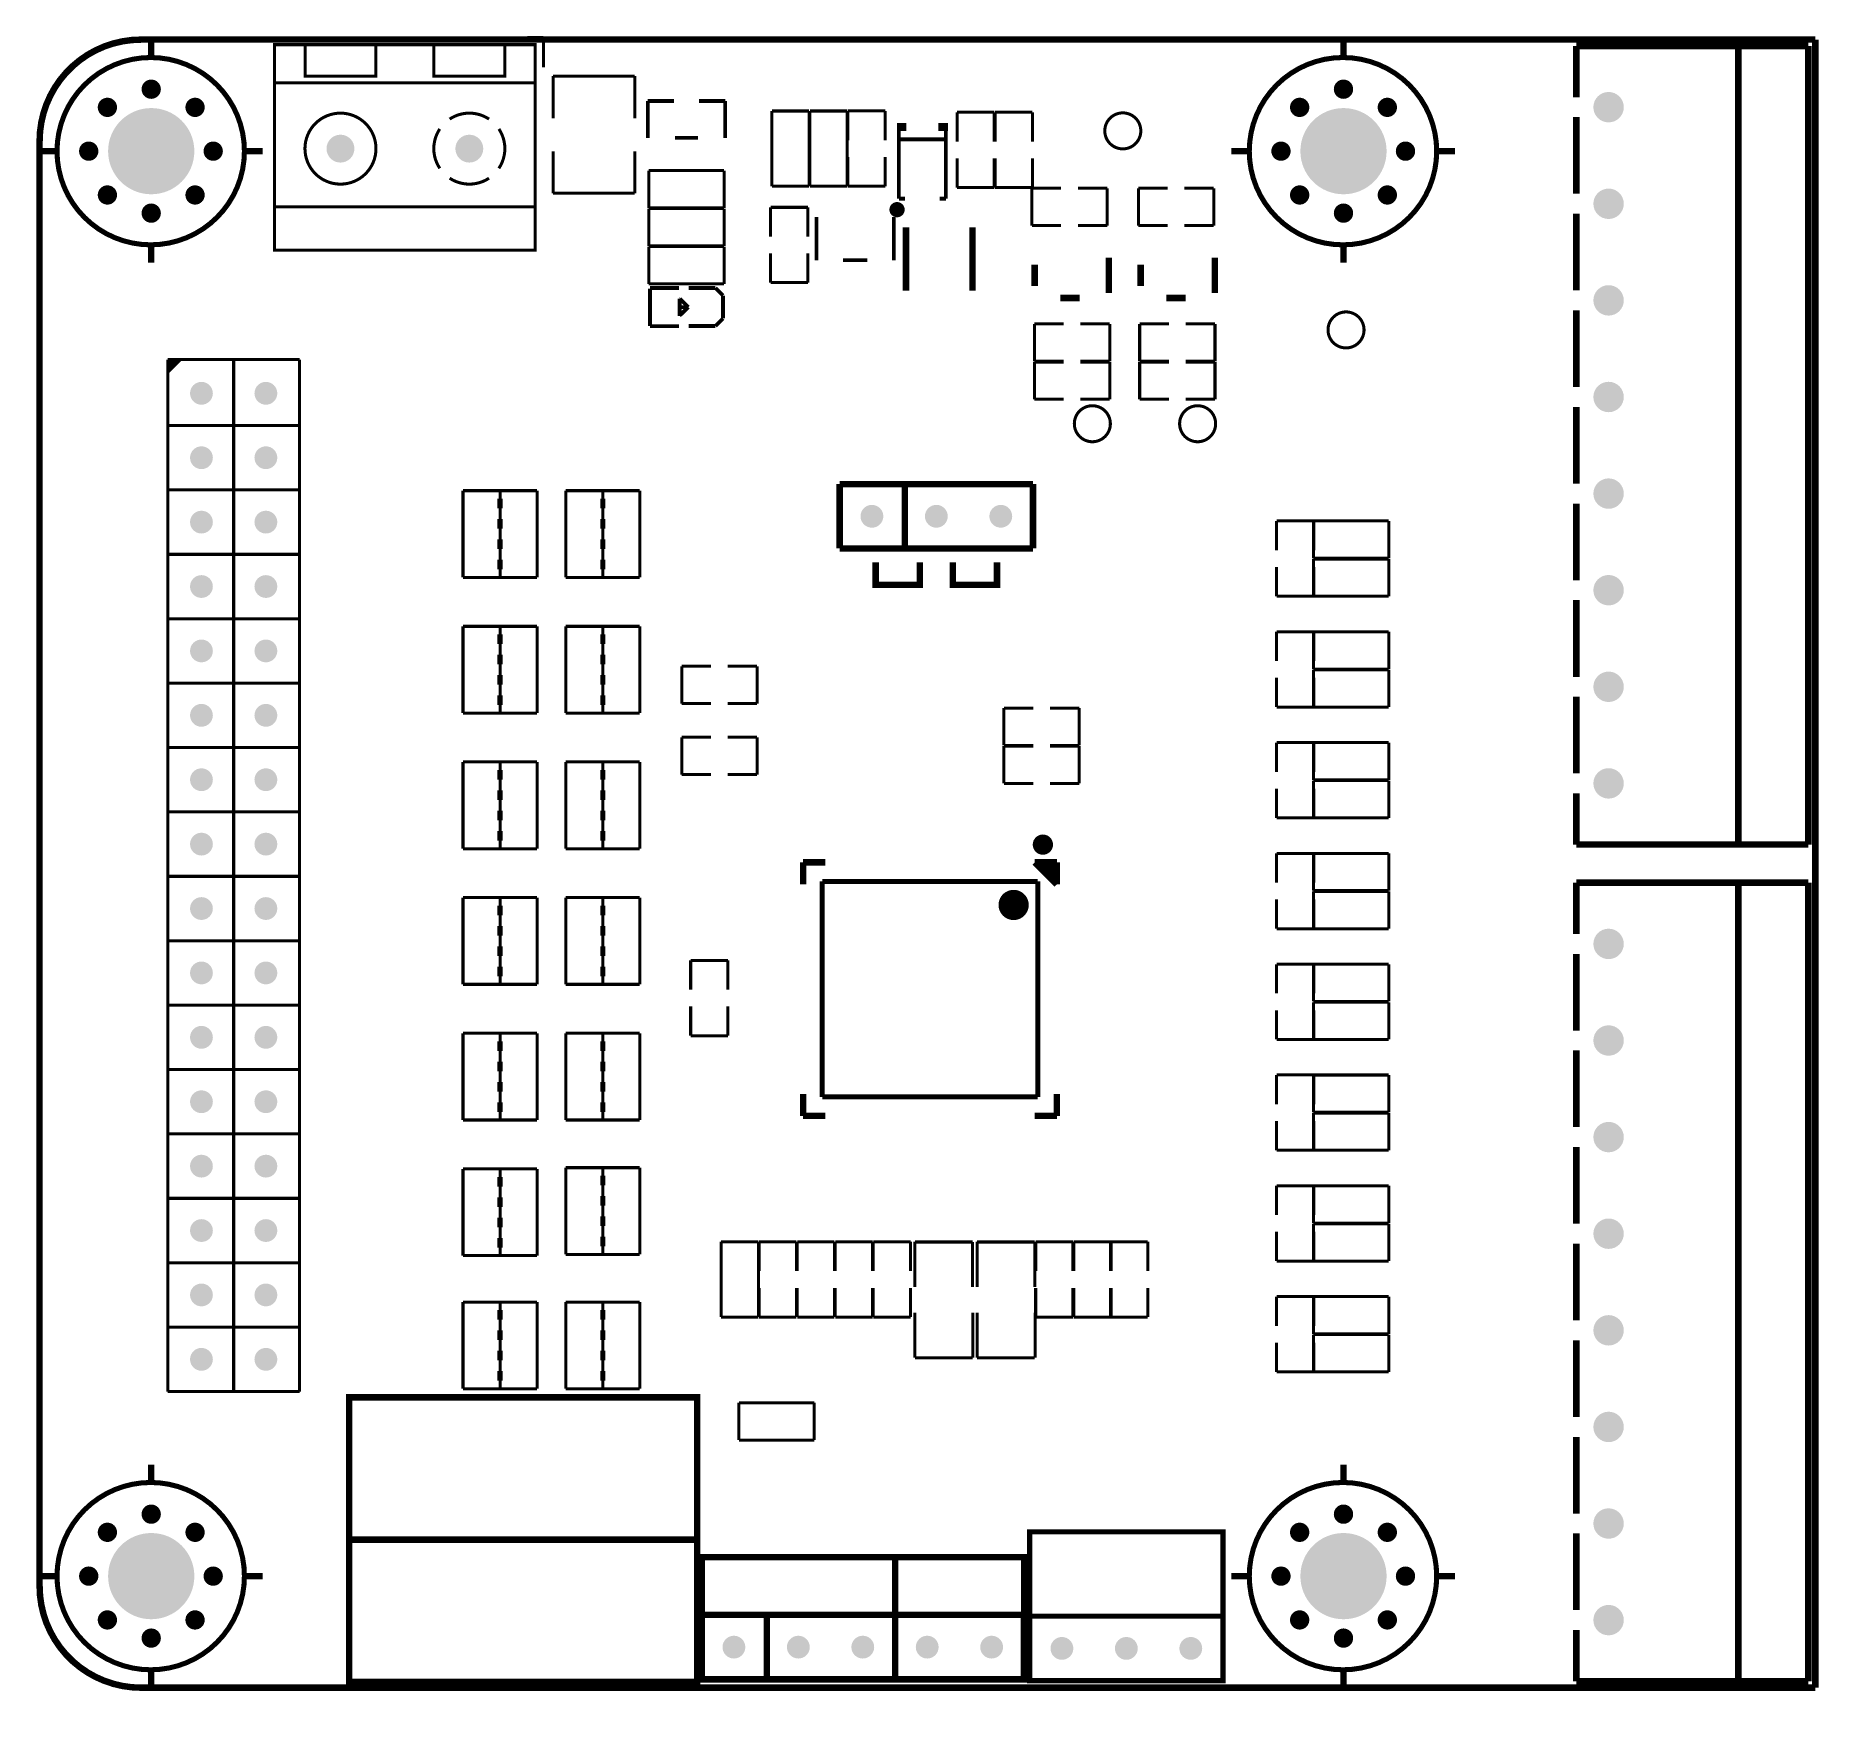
# Model space of a CAD drawing. Header units: millimetres. Extents: x -0.1 to 70.6, y -1 to 65.1.
import ezdxf

# ---------------------------------------------------------------- set-up
doc = ezdxf.new("R2010")
doc.units = ezdxf.units.MM
for name, color, linetype, true_color in [('Board Outline Layer', 7, 'Continuous', 0xff00ff), ('Hole Layer', 7, 'Continuous', 0x222222), ('Top Silkscreen Layer', 7, 'Continuous', 0xffcc00)]:
    doc.layers.add(name, color=color, linetype=linetype, true_color=true_color)

msp = doc.modelspace()

# ---------------------------------------------------------------- hatches: boundary and pattern name
at = {"layer": 'Hole Layer'}
for points in [[(4.019, 63.044, 1), (4.781, 63.044, 1)], [(4.019, 63.044, 1), (4.781, 63.044, 1)], [(51.019, 63.044, 1), (51.781, 63.044, 1)], [(51.019, 63.044, 1), (51.781, 63.044, 1)], [(2.291, 62.328, 1), (3.053, 62.328, 1)], [(2.291, 62.328, 1), (3.053, 62.328, 1)], [(2.7, 60.6, 1), (6.1, 60.6, 1)], [(2.7, 60.6, 1), (6.1, 60.6, 1)], [(5.747, 62.328, 1), (6.509, 62.328, 1)], [(5.747, 62.328, 1), (6.509, 62.328, 1)], [(49.291, 62.328, 1), (50.053, 62.328, 1)], [(49.291, 62.328, 1), (50.053, 62.328, 1)], [(49.7, 60.6, 1), (53.1, 60.6, 1)], [(49.7, 60.6, 1), (53.1, 60.6, 1)], [(52.747, 62.328, 1), (53.509, 62.328, 1)], [(52.747, 62.328, 1), (53.509, 62.328, 1)], [(61.25, 62.335, 1), (62.45, 62.335, 1)], [(61.25, 62.335, 1), (62.45, 62.335, 1)], [(1.555, 60.6, 1), (2.317, 60.6, 1)], [(1.555, 60.6, 1), (2.317, 60.6, 1)], [(6.463, 60.6, 1), (7.225, 60.6, 1)], [(6.463, 60.6, 1), (7.225, 60.6, 1)], [(11.31, 60.7, 1), (12.41, 60.7, 1)], [(11.31, 60.7, 1), (12.41, 60.7, 1)], [(16.39, 60.7, 1), (17.49, 60.7, 1)], [(16.39, 60.7, 1), (17.49, 60.7, 1)], [(48.555, 60.6, 1), (49.317, 60.6, 1)], [(48.555, 60.6, 1), (49.317, 60.6, 1)], [(53.463, 60.6, 1), (54.225, 60.6, 1)], [(53.463, 60.6, 1), (54.225, 60.6, 1)], [(2.291, 58.872, 1), (3.053, 58.872, 1)], [(2.291, 58.872, 1), (3.053, 58.872, 1)], [(5.747, 58.872, 1), (6.509, 58.872, 1)], [(5.747, 58.872, 1), (6.509, 58.872, 1)], [(49.291, 58.872, 1), (50.053, 58.872, 1)], [(49.291, 58.872, 1), (50.053, 58.872, 1)], [(52.747, 58.872, 1), (53.509, 58.872, 1)], [(52.747, 58.872, 1), (53.509, 58.872, 1)], [(61.25, 58.525, 1), (62.45, 58.525, 1)], [(61.25, 58.525, 1), (62.45, 58.525, 1)], [(4.019, 58.156, 1), (4.781, 58.156, 1)], [(4.019, 58.156, 1), (4.781, 58.156, 1)], [(51.019, 58.156, 1), (51.781, 58.156, 1)], [(51.019, 58.156, 1), (51.781, 58.156, 1)], [(61.25, 54.715, 1), (62.45, 54.715, 1)], [(61.25, 54.715, 1), (62.45, 54.715, 1)], [(5.93, 51.05, 1), (6.83, 51.05, 1)], [(5.93, 51.05, 1), (6.83, 51.05, 1)], [(8.47, 51.05, 1), (9.37, 51.05, 1)], [(8.47, 51.05, 1), (9.37, 51.05, 1)], [(61.25, 50.905, 1), (62.45, 50.905, 1)], [(61.25, 50.905, 1), (62.45, 50.905, 1)], [(5.93, 48.51, 1), (6.83, 48.51, 1)], [(5.93, 48.51, 1), (6.83, 48.51, 1)], [(8.47, 48.51, 1), (9.37, 48.51, 1)], [(8.47, 48.51, 1), (9.37, 48.51, 1)], [(61.25, 47.095, 1), (62.45, 47.095, 1)], [(61.25, 47.095, 1), (62.45, 47.095, 1)], [(5.93, 45.97, 1), (6.83, 45.97, 1)], [(5.93, 45.97, 1), (6.83, 45.97, 1)], [(8.47, 45.97, 1), (9.37, 45.97, 1)], [(8.47, 45.97, 1), (9.37, 45.97, 1)], [(32.36, 46.2, 1), (33.26, 46.2, 1)], [(32.36, 46.2, 1), (33.26, 46.2, 1)], [(34.9, 46.2, 1), (35.8, 46.2, 1)], [(34.9, 46.2, 1), (35.8, 46.2, 1)], [(37.44, 46.2, 1), (38.34, 46.2, 1)], [(37.44, 46.2, 1), (38.34, 46.2, 1)], [(5.93, 43.43, 1), (6.83, 43.43, 1)], [(5.93, 43.43, 1), (6.83, 43.43, 1)], [(8.47, 43.43, 1), (9.37, 43.43, 1)], [(8.47, 43.43, 1), (9.37, 43.43, 1)], [(61.25, 43.285, 1), (62.45, 43.285, 1)], [(61.25, 43.285, 1), (62.45, 43.285, 1)], [(5.93, 40.89, 1), (6.83, 40.89, 1)], [(5.93, 40.89, 1), (6.83, 40.89, 1)], [(8.47, 40.89, 1), (9.37, 40.89, 1)], [(8.47, 40.89, 1), (9.37, 40.89, 1)], [(61.25, 39.475, 1), (62.45, 39.475, 1)], [(61.25, 39.475, 1), (62.45, 39.475, 1)], [(5.93, 38.35, 1), (6.83, 38.35, 1)], [(5.93, 38.35, 1), (6.83, 38.35, 1)], [(8.47, 38.35, 1), (9.37, 38.35, 1)], [(8.47, 38.35, 1), (9.37, 38.35, 1)], [(5.93, 35.81, 1), (6.83, 35.81, 1)], [(5.93, 35.81, 1), (6.83, 35.81, 1)], [(8.47, 35.81, 1), (9.37, 35.81, 1)], [(8.47, 35.81, 1), (9.37, 35.81, 1)], [(61.25, 35.665, 1), (62.45, 35.665, 1)], [(61.25, 35.665, 1), (62.45, 35.665, 1)], [(5.93, 33.27, 1), (6.83, 33.27, 1)], [(5.93, 33.27, 1), (6.83, 33.27, 1)], [(8.47, 33.27, 1), (9.37, 33.27, 1)], [(8.47, 33.27, 1), (9.37, 33.27, 1)], [(5.93, 30.73, 1), (6.83, 30.73, 1)], [(5.93, 30.73, 1), (6.83, 30.73, 1)], [(8.47, 30.73, 1), (9.37, 30.73, 1)], [(8.47, 30.73, 1), (9.37, 30.73, 1)], [(61.25, 29.335, 1), (62.45, 29.335, 1)], [(61.25, 29.335, 1), (62.45, 29.335, 1)], [(5.93, 28.19, 1), (6.83, 28.19, 1)], [(5.93, 28.19, 1), (6.83, 28.19, 1)], [(8.47, 28.19, 1), (9.37, 28.19, 1)], [(8.47, 28.19, 1), (9.37, 28.19, 1)], [(5.93, 25.65, 1), (6.83, 25.65, 1)], [(5.93, 25.65, 1), (6.83, 25.65, 1)], [(8.47, 25.65, 1), (9.37, 25.65, 1)], [(8.47, 25.65, 1), (9.37, 25.65, 1)], [(61.25, 25.525, 1), (62.45, 25.525, 1)], [(61.25, 25.525, 1), (62.45, 25.525, 1)], [(5.93, 23.11, 1), (6.83, 23.11, 1)], [(5.93, 23.11, 1), (6.83, 23.11, 1)], [(8.47, 23.11, 1), (9.37, 23.11, 1)], [(8.47, 23.11, 1), (9.37, 23.11, 1)], [(61.25, 21.715, 1), (62.45, 21.715, 1)], [(61.25, 21.715, 1), (62.45, 21.715, 1)], [(5.93, 20.57, 1), (6.83, 20.57, 1)], [(5.93, 20.57, 1), (6.83, 20.57, 1)], [(8.47, 20.57, 1), (9.37, 20.57, 1)], [(8.47, 20.57, 1), (9.37, 20.57, 1)], [(5.93, 18.03, 1), (6.83, 18.03, 1)], [(5.93, 18.03, 1), (6.83, 18.03, 1)], [(8.47, 18.03, 1), (9.37, 18.03, 1)], [(8.47, 18.03, 1), (9.37, 18.03, 1)], [(61.25, 17.905, 1), (62.45, 17.905, 1)], [(61.25, 17.905, 1), (62.45, 17.905, 1)], [(5.93, 15.49, 1), (6.83, 15.49, 1)], [(5.93, 15.49, 1), (6.83, 15.49, 1)], [(8.47, 15.49, 1), (9.37, 15.49, 1)], [(8.47, 15.49, 1), (9.37, 15.49, 1)], [(61.25, 14.095, 1), (62.45, 14.095, 1)], [(61.25, 14.095, 1), (62.45, 14.095, 1)], [(5.93, 12.95, 1), (6.83, 12.95, 1)], [(5.93, 12.95, 1), (6.83, 12.95, 1)], [(8.47, 12.95, 1), (9.37, 12.95, 1)], [(8.47, 12.95, 1), (9.37, 12.95, 1)], [(61.25, 10.285, 1), (62.45, 10.285, 1)], [(61.25, 10.285, 1), (62.45, 10.285, 1)], [(4.019, 6.844, 1), (4.781, 6.844, 1)], [(4.019, 6.844, 1), (4.781, 6.844, 1)], [(51.019, 6.844, 1), (51.781, 6.844, 1)], [(51.019, 6.844, 1), (51.781, 6.844, 1)], [(61.25, 6.475, 1), (62.45, 6.475, 1)], [(61.25, 6.475, 1), (62.45, 6.475, 1)], [(2.291, 6.128, 1), (3.053, 6.128, 1)], [(2.291, 6.128, 1), (3.053, 6.128, 1)], [(5.747, 6.128, 1), (6.509, 6.128, 1)], [(5.747, 6.128, 1), (6.509, 6.128, 1)], [(49.291, 6.128, 1), (50.053, 6.128, 1)], [(49.291, 6.128, 1), (50.053, 6.128, 1)], [(52.747, 6.128, 1), (53.509, 6.128, 1)], [(52.747, 6.128, 1), (53.509, 6.128, 1)], [(2.7, 4.4, 1), (6.1, 4.4, 1)], [(2.7, 4.4, 1), (6.1, 4.4, 1)], [(49.7, 4.4, 1), (53.1, 4.4, 1)], [(49.7, 4.4, 1), (53.1, 4.4, 1)], [(1.555, 4.4, 1), (2.317, 4.4, 1)], [(1.555, 4.4, 1), (2.317, 4.4, 1)], [(6.463, 4.4, 1), (7.225, 4.4, 1)], [(6.463, 4.4, 1), (7.225, 4.4, 1)], [(48.555, 4.4, 1), (49.317, 4.4, 1)], [(48.555, 4.4, 1), (49.317, 4.4, 1)], [(53.463, 4.4, 1), (54.225, 4.4, 1)], [(53.463, 4.4, 1), (54.225, 4.4, 1)], [(2.291, 2.672, 1), (3.053, 2.672, 1)], [(2.291, 2.672, 1), (3.053, 2.672, 1)], [(5.747, 2.672, 1), (6.509, 2.672, 1)], [(5.747, 2.672, 1), (6.509, 2.672, 1)], [(49.291, 2.672, 1), (50.053, 2.672, 1)], [(49.291, 2.672, 1), (50.053, 2.672, 1)], [(52.747, 2.672, 1), (53.509, 2.672, 1)], [(52.747, 2.672, 1), (53.509, 2.672, 1)], [(61.25, 2.665, 1), (62.45, 2.665, 1)], [(61.25, 2.665, 1), (62.45, 2.665, 1)], [(4.019, 1.956, 1), (4.781, 1.956, 1)], [(4.019, 1.956, 1), (4.781, 1.956, 1)], [(51.019, 1.956, 1), (51.781, 1.956, 1)], [(51.019, 1.956, 1), (51.781, 1.956, 1)], [(26.92, 1.6, 1), (27.82, 1.6, 1)], [(26.92, 1.6, 1), (27.82, 1.6, 1)], [(29.46, 1.6, 1), (30.36, 1.6, 1)], [(29.46, 1.6, 1), (30.36, 1.6, 1)], [(32, 1.6, 1), (32.9, 1.6, 1)], [(32, 1.6, 1), (32.9, 1.6, 1)], [(34.54, 1.6, 1), (35.44, 1.6, 1)], [(34.54, 1.6, 1), (35.44, 1.6, 1)], [(37.08, 1.6, 1), (37.98, 1.6, 1)], [(37.08, 1.6, 1), (37.98, 1.6, 1)], [(39.85, 1.55, 1), (40.75, 1.55, 1)], [(39.85, 1.55, 1), (40.75, 1.55, 1)], [(42.39, 1.55, 1), (43.29, 1.55, 1)], [(42.39, 1.55, 1), (43.29, 1.55, 1)], [(44.93, 1.55, 1), (45.83, 1.55, 1)], [(44.93, 1.55, 1), (45.83, 1.55, 1)]]:
    msp.add_hatch(color=256, dxfattribs=at).paths.add_polyline_path(points)
at = {"layer": 'Top Silkscreen Layer'}
for points in [[(33.798, 61.4), (34.168, 61.4), (34.168, 61.705), (33.798, 61.705)], [(35.802, 61.4), (35.432, 61.4), (35.432, 61.705), (35.802, 61.705)], [(5.05, 52.38), (5.05, 51.8), (5.63, 52.38)], [(39.15, 33.25, 1), (39.95, 33.25, 1)], [(39.15, 33.25, 1), (39.95, 33.25, 1)], [(39.231, 32.55), (39.231, 32.55), (40.1, 31.681), (40.1, 32.55)]]:
    msp.add_hatch(color=256, dxfattribs=at).paths.add_polyline_path(points)

# ---------------------------------------------------------------- linework, layer by layer
at = {"layer": 'Board Outline Layer', "const_width": 0.254}
for points in [[(4, 65, 0.414214), (0, 61)], [(0, 4, 0.414214), (4, 0)]]:
    msp.add_lwpolyline(points, format="xyb", dxfattribs=at)
for points in [[(70, 65), (4, 65)], [(70, 0), (70, 65)], [(0, 61), (0, 4)], [(4, 0), (70, 0)]]:
    msp.add_lwpolyline(points, dxfattribs=at)
at = {"layer": 'Top Silkscreen Layer'}
for points, const_width in [([(4.4, 64.334), (4.4, 64.994)], 0.254), ([(4.4, 64.334), (4.4, 64.994)], 0.254), ([(19.223, 65.088), (19.861, 65.088)], 0.12), ([(19.223, 65.088), (19.861, 65.088)], 0.12), ([(19.861, 65.088), (19.861, 63.913)], 0.12), ([(19.861, 65.088), (19.861, 63.913)], 0.12), ([(51.4, 64.334), (51.4, 64.994)], 0.254), ([(51.4, 64.334), (51.4, 64.994)], 0.254), ([(60.58, 64.748), (69.724, 64.748)], 0.254), ([(60.58, 64.748), (60.58, 62.728)], 0.254), ([(60.58, 64.748), (69.724, 64.748)], 0.254), ([(60.58, 64.748), (60.58, 62.728)], 0.254), ([(66.965, 33.252), (66.965, 64.748)], 0.254), ([(66.965, 33.252), (66.965, 64.748)], 0.254), ([(69.724, 33.252), (69.724, 64.748)], 0.254), ([(69.724, 33.252), (69.724, 64.748)], 0.254), ([(19.48, 63.3), (9.32, 63.3)], 0.12), ([(19.48, 63.3), (9.32, 63.3)], 0.12), ([(20.24, 63.56), (20.24, 61.9)], 0.12), ([(23.46, 63.56), (20.24, 63.56)], 0.12), ([(20.24, 63.56), (20.24, 61.9)], 0.12), ([(23.46, 63.56), (20.24, 63.56)], 0.12), ([(23.46, 63.56), (23.46, 61.9)], 0.12), ([(23.46, 63.56), (23.46, 61.9)], 0.12), ([(23.974, 61.124), (23.974, 62.576)], 0.152), ([(23.974, 62.576), (25.005, 62.576)], 0.152), ([(23.974, 61.124), (23.974, 62.576)], 0.152), ([(23.974, 62.576), (25.005, 62.576)], 0.152), ([(27.026, 62.576), (25.995, 62.576)], 0.152), ([(27.026, 62.576), (25.995, 62.576)], 0.152), ([(27.026, 61.124), (27.026, 62.576)], 0.152), ([(27.026, 61.124), (27.026, 62.576)], 0.152), ([(28.865, 62.185), (28.865, 59.215)], 0.12), ([(30.335, 62.185), (28.865, 62.185)], 0.12), ([(28.865, 62.185), (28.865, 59.215)], 0.12), ([(30.335, 62.185), (28.865, 62.185)], 0.12), ([(30.335, 62.185), (30.335, 59.215)], 0.12), ([(30.335, 62.185), (30.335, 59.215)], 0.12), ([(30.365, 59.215), (30.365, 62.185)], 0.12), ([(30.365, 62.185), (31.835, 62.185)], 0.12), ([(30.365, 59.215), (30.365, 62.185)], 0.12), ([(30.365, 62.185), (31.835, 62.185)], 0.12), ([(31.835, 59.215), (31.835, 62.185)], 0.12), ([(31.835, 59.215), (31.835, 62.185)], 0.12), ([(31.865, 62.185), (31.865, 61.03)], 0.119), ([(31.865, 62.185), (33.335, 62.185)], 0.119), ([(31.865, 62.185), (31.865, 61.03)], 0.119), ([(31.865, 62.185), (33.335, 62.185)], 0.119), ([(33.335, 62.185), (33.335, 61.03)], 0.119), ([(33.335, 62.185), (33.335, 61.03)], 0.119), ([(33.874, 61.476), (33.874, 58.724)], 0.152), ([(33.874, 61.476), (33.874, 58.724)], 0.152), ([(35.726, 61.476), (35.726, 58.724)], 0.152), ([(35.726, 61.476), (35.726, 58.724)], 0.152), ([(37.635, 62.135), (36.165, 62.135)], 0.119), ([(36.165, 62.135), (36.165, 60.98)], 0.119), ([(37.635, 62.135), (36.165, 62.135)], 0.119), ([(36.165, 62.135), (36.165, 60.98)], 0.119), ([(37.635, 62.135), (37.635, 60.98)], 0.119), ([(37.635, 62.135), (37.635, 60.98)], 0.119), ([(39.135, 62.135), (37.665, 62.135)], 0.119), ([(37.665, 62.135), (37.665, 60.98)], 0.119), ([(39.135, 62.135), (37.665, 62.135)], 0.119), ([(37.665, 62.135), (37.665, 60.98)], 0.119), ([(39.135, 62.135), (39.135, 60.98)], 0.119), ([(39.135, 62.135), (39.135, 60.98)], 0.119), ([(60.58, 61.942), (60.58, 58.918)], 0.254), ([(60.58, 61.942), (60.58, 58.918)], 0.254), ([(25.955, 61.124), (25.045, 61.124)], 0.152), ([(25.955, 61.124), (25.045, 61.124)], 0.152), ([(35.726, 61.067), (33.874, 61.067)], 0.152), ([(35.726, 61.067), (33.874, 61.067)], 0.152), ([(-0.02, 60.6), (0.641, 60.6)], 0.254), ([(-0.02, 60.6), (0.641, 60.6)], 0.254), ([(8.134, 60.6), (8.794, 60.6)], 0.254), ([(8.134, 60.6), (8.794, 60.6)], 0.254), ([(20.24, 58.94), (20.24, 60.6)], 0.12), ([(20.24, 58.94), (20.24, 60.6)], 0.12), ([(23.46, 58.94), (23.46, 60.6)], 0.12), ([(23.46, 58.94), (23.46, 60.6)], 0.12), ([(31.865, 59.215), (31.865, 60.37)], 0.119), ([(31.865, 59.215), (31.865, 60.37)], 0.119), ([(33.335, 59.215), (33.335, 60.37)], 0.119), ([(33.335, 59.215), (33.335, 60.37)], 0.119), ([(36.165, 59.165), (36.165, 60.32)], 0.119), ([(36.165, 59.165), (36.165, 60.32)], 0.119), ([(37.635, 59.165), (37.635, 60.32)], 0.119), ([(37.635, 59.165), (37.635, 60.32)], 0.119), ([(37.665, 59.165), (37.665, 60.32)], 0.119), ([(37.665, 59.165), (37.665, 60.32)], 0.119), ([(39.135, 59.165), (39.135, 60.32)], 0.119), ([(39.135, 59.165), (39.135, 60.32)], 0.119), ([(46.98, 60.6), (47.641, 60.6)], 0.254), ([(46.98, 60.6), (47.641, 60.6)], 0.254), ([(55.134, 60.6), (55.794, 60.6)], 0.254), ([(55.134, 60.6), (55.794, 60.6)], 0.254), ([(24.015, 59.835), (26.985, 59.835)], 0.12), ([(24.015, 59.835), (24.015, 58.365)], 0.12), ([(24.015, 59.835), (26.985, 59.835)], 0.12), ([(24.015, 59.835), (24.015, 58.365)], 0.12), ([(26.985, 59.835), (26.985, 58.365)], 0.12), ([(26.985, 59.835), (26.985, 58.365)], 0.12), ([(23.46, 58.94), (20.24, 58.94)], 0.119), ([(23.46, 58.94), (20.24, 58.94)], 0.119), ([(30.335, 59.215), (28.865, 59.215)], 0.12), ([(30.335, 59.215), (28.865, 59.215)], 0.12), ([(30.365, 59.215), (31.835, 59.215)], 0.12), ([(30.365, 59.215), (31.835, 59.215)], 0.12), ([(31.865, 59.215), (33.335, 59.215)], 0.119), ([(31.865, 59.215), (33.335, 59.215)], 0.119), ([(33.874, 58.724), (34.117, 58.724)], 0.152), ([(33.874, 58.724), (34.117, 58.724)], 0.152), ([(35.726, 58.724), (35.483, 58.724)], 0.152), ([(35.726, 58.724), (35.483, 58.724)], 0.152), ([(37.635, 59.165), (36.165, 59.165)], 0.119), ([(37.635, 59.165), (36.165, 59.165)], 0.119), ([(39.135, 59.165), (37.665, 59.165)], 0.119), ([(39.135, 59.165), (37.665, 59.165)], 0.119), ([(39.115, 59.135), (40.27, 59.135)], 0.119), ([(39.115, 59.135), (39.115, 57.665)], 0.119), ([(39.115, 59.135), (40.27, 59.135)], 0.119), ([(39.115, 59.135), (39.115, 57.665)], 0.119), ([(42.085, 59.135), (40.93, 59.135)], 0.119), ([(42.085, 59.135), (40.93, 59.135)], 0.119), ([(42.085, 59.135), (42.085, 57.665)], 0.119), ([(42.085, 59.135), (42.085, 57.665)], 0.119), ([(43.315, 59.135), (44.47, 59.135)], 0.119), ([(43.315, 59.135), (43.315, 57.665)], 0.119), ([(43.315, 59.135), (44.47, 59.135)], 0.119), ([(43.315, 59.135), (43.315, 57.665)], 0.119), ([(46.285, 59.135), (45.13, 59.135)], 0.119), ([(46.285, 59.135), (45.13, 59.135)], 0.119), ([(46.285, 59.135), (46.285, 57.665)], 0.119), ([(46.285, 59.135), (46.285, 57.665)], 0.119), ([(19.48, 58.399), (9.32, 58.399)], 0.12), ([(19.48, 58.399), (9.32, 58.399)], 0.12), ([(24.015, 58.365), (26.985, 58.365)], 0.12), ([(24.015, 58.365), (26.985, 58.365)], 0.12), ([(24.015, 56.865), (24.015, 58.335)], 0.12), ([(26.985, 58.335), (24.015, 58.335)], 0.12), ([(24.015, 56.865), (24.015, 58.335)], 0.12), ([(26.985, 58.335), (24.015, 58.335)], 0.12), ([(26.985, 56.865), (26.985, 58.335)], 0.12), ([(26.985, 56.865), (26.985, 58.335)], 0.12), ([(28.815, 58.385), (28.815, 57.23)], 0.119), ([(28.815, 58.385), (30.285, 58.385)], 0.119), ([(28.815, 58.385), (28.815, 57.23)], 0.119), ([(28.815, 58.385), (30.285, 58.385)], 0.119), ([(30.285, 58.385), (30.285, 57.23)], 0.119), ([(30.285, 58.385), (30.285, 57.23)], 0.119), ([(30.624, 58.001), (30.624, 56.299)], 0.152), ([(30.624, 58.001), (30.624, 56.299)], 0.152), ([(33.676, 58.001), (33.676, 56.299)], 0.152), ([(33.676, 58.001), (33.676, 56.299)], 0.152), ([(60.58, 58.132), (60.58, 55.108)], 0.254), ([(60.58, 58.132), (60.58, 55.108)], 0.254), ([(34.155, 57.595), (34.155, 55.095)], 0.254), ([(34.155, 57.595), (34.155, 55.095)], 0.254), ([(36.771, 57.595), (36.771, 55.095)], 0.254), ([(36.771, 57.595), (36.771, 55.095)], 0.254), ([(39.115, 57.665), (40.27, 57.665)], 0.119), ([(39.115, 57.665), (40.27, 57.665)], 0.119), ([(42.085, 57.665), (40.93, 57.665)], 0.119), ([(42.085, 57.665), (40.93, 57.665)], 0.119), ([(43.315, 57.665), (44.47, 57.665)], 0.119), ([(43.315, 57.665), (44.47, 57.665)], 0.119), ([(46.285, 57.665), (45.13, 57.665)], 0.119), ([(46.285, 57.665), (45.13, 57.665)], 0.119), ([(4.4, 56.206), (4.4, 56.866)], 0.254), ([(4.4, 56.206), (4.4, 56.866)], 0.254), ([(26.985, 56.865), (24.015, 56.865)], 0.12), ([(26.985, 56.865), (24.015, 56.865)], 0.12), ([(24.015, 56.835), (26.985, 56.835)], 0.12), ([(24.015, 56.835), (24.015, 55.365)], 0.12), ([(24.015, 56.835), (26.985, 56.835)], 0.12), ([(24.015, 56.835), (24.015, 55.365)], 0.12), ([(26.985, 56.835), (26.985, 55.365)], 0.12), ([(26.985, 56.835), (26.985, 55.365)], 0.12), ([(28.815, 55.415), (28.815, 56.57)], 0.119), ([(28.815, 55.415), (28.815, 56.57)], 0.119), ([(30.285, 55.415), (30.285, 56.57)], 0.119), ([(30.285, 55.415), (30.285, 56.57)], 0.119), ([(51.4, 56.206), (51.4, 56.866)], 0.254), ([(51.4, 56.206), (51.4, 56.866)], 0.254), ([(31.674, 56.299), (32.626, 56.299)], 0.152), ([(31.674, 56.299), (32.626, 56.299)], 0.152), ([(39.225, 55.278), (39.225, 56.122)], 0.254), ([(39.225, 55.278), (39.225, 56.122)], 0.254), ([(42.146, 55.002), (42.146, 56.399)], 0.254), ([(42.146, 55.002), (42.146, 56.399)], 0.254), ([(43.403, 55.278), (43.403, 56.122)], 0.254), ([(43.403, 55.278), (43.403, 56.122)], 0.254), ([(46.324, 55.001), (46.324, 56.398)], 0.254), ([(46.324, 55.001), (46.324, 56.398)], 0.254), ([(24.015, 55.365), (26.985, 55.365)], 0.12), ([(24.015, 55.365), (26.985, 55.365)], 0.12), ([(25.209, 55.202), (24.061, 55.202)], 0.15), ([(25.209, 55.202), (24.061, 55.202)], 0.15), ([(24.061, 53.701), (24.061, 55.182)], 0.15), ([(24.061, 53.701), (24.061, 55.182)], 0.15), ([(25.591, 55.204), (26.64, 55.204)], 0.15), ([(25.591, 55.204), (26.64, 55.204)], 0.15), ([(26.939, 54.905), (26.64, 55.204)], 0.15), ([(26.939, 54.905), (26.64, 55.204)], 0.15), ([(28.815, 55.415), (30.285, 55.415)], 0.119), ([(28.815, 55.415), (30.285, 55.415)], 0.119), ([(25.23, 54.78), (25.24, 54.78)], 0.15), ([(25.23, 54.102), (25.23, 54.78)], 0.15), ([(25.23, 54.78), (25.24, 54.78)], 0.15), ([(25.23, 54.102), (25.23, 54.78)], 0.15), ([(25.23, 54.45), (25.57, 54.45)], 0.15), ([(25.23, 54.112), (25.57, 54.45)], 0.15), ([(25.23, 54.45), (25.57, 54.45)], 0.15), ([(25.23, 54.112), (25.57, 54.45)], 0.15), ([(25.24, 54.78), (25.57, 54.45)], 0.15), ([(25.24, 54.78), (25.57, 54.45)], 0.15), ([(26.939, 54.803), (26.939, 54.905)], 0.15), ([(26.939, 54.803), (26.939, 54.905)], 0.15), ([(26.939, 54.105), (26.939, 54.803)], 0.15), ([(26.939, 54.105), (26.939, 54.803)], 0.15), ([(41.003, 54.811), (40.241, 54.811)], 0.254), ([(41.003, 54.811), (40.241, 54.811)], 0.254), ([(45.181, 54.811), (44.419, 54.811)], 0.254), ([(45.181, 54.811), (44.419, 54.811)], 0.254), ([(25.209, 53.701), (24.061, 53.701)], 0.15), ([(25.209, 53.701), (24.061, 53.701)], 0.15), ([(25.23, 54.102), (25.23, 54.112)], 0.15), ([(25.23, 54.102), (25.23, 54.112)], 0.15), ([(25.591, 53.703), (26.64, 53.703)], 0.15), ([(25.591, 53.703), (26.64, 53.703)], 0.15), ([(26.939, 54.003), (26.64, 53.703)], 0.15), ([(26.939, 54.003), (26.64, 53.703)], 0.15), ([(26.939, 54.105), (26.939, 54.003)], 0.15), ([(26.939, 54.105), (26.939, 54.003)], 0.15), ([(39.215, 53.785), (40.37, 53.785)], 0.119), ([(39.215, 52.315), (39.215, 53.785)], 0.119), ([(39.215, 53.785), (40.37, 53.785)], 0.119), ([(39.215, 52.315), (39.215, 53.785)], 0.119), ([(42.185, 53.785), (41.03, 53.785)], 0.119), ([(42.185, 53.785), (41.03, 53.785)], 0.119), ([(42.185, 52.315), (42.185, 53.785)], 0.119), ([(42.185, 52.315), (42.185, 53.785)], 0.119), ([(43.365, 53.785), (44.52, 53.785)], 0.119), ([(43.365, 52.315), (43.365, 53.785)], 0.119), ([(43.365, 53.785), (44.52, 53.785)], 0.119), ([(43.365, 52.315), (43.365, 53.785)], 0.119), ([(46.335, 53.785), (45.18, 53.785)], 0.119), ([(46.335, 53.785), (45.18, 53.785)], 0.119), ([(46.335, 52.315), (46.335, 53.785)], 0.119), ([(46.335, 52.315), (46.335, 53.785)], 0.119), ([(60.58, 54.322), (60.58, 51.298)], 0.254), ([(60.58, 54.322), (60.58, 51.298)], 0.254), ([(5.05, 52.38), (5.05, 11.68)], 0.12), ([(5.05, 52.38), (10.25, 52.38)], 0.12), ([(5.05, 52.38), (5.05, 11.68)], 0.12), ([(5.05, 52.38), (10.25, 52.38)], 0.12), ([(7.65, 52.38), (7.65, 11.68)], 0.12), ([(7.65, 52.38), (7.65, 11.68)], 0.12), ([(10.25, 52.38), (10.25, 11.68)], 0.12), ([(10.25, 52.38), (10.25, 11.68)], 0.12), ([(39.215, 52.315), (40.37, 52.315)], 0.119), ([(39.215, 52.315), (40.37, 52.315)], 0.119), ([(39.215, 52.285), (40.37, 52.285)], 0.119), ([(39.215, 50.815), (39.215, 52.285)], 0.119), ([(39.215, 52.285), (40.37, 52.285)], 0.119), ([(39.215, 50.815), (39.215, 52.285)], 0.119), ([(42.185, 52.315), (41.03, 52.315)], 0.119), ([(42.185, 52.315), (41.03, 52.315)], 0.119), ([(42.185, 52.285), (41.03, 52.285)], 0.119), ([(42.185, 52.285), (41.03, 52.285)], 0.119), ([(42.185, 50.815), (42.185, 52.285)], 0.119), ([(42.185, 50.815), (42.185, 52.285)], 0.119), ([(43.365, 52.315), (44.52, 52.315)], 0.119), ([(43.365, 52.315), (44.52, 52.315)], 0.119), ([(43.365, 52.285), (44.52, 52.285)], 0.119), ([(43.365, 50.815), (43.365, 52.285)], 0.119), ([(43.365, 52.285), (44.52, 52.285)], 0.119), ([(43.365, 50.815), (43.365, 52.285)], 0.119), ([(46.335, 52.315), (45.18, 52.315)], 0.119), ([(46.335, 52.315), (45.18, 52.315)], 0.119), ([(46.335, 52.285), (45.18, 52.285)], 0.119), ([(46.335, 52.285), (45.18, 52.285)], 0.119), ([(46.335, 50.815), (46.335, 52.285)], 0.119), ([(46.335, 50.815), (46.335, 52.285)], 0.119), ([(39.215, 50.815), (40.37, 50.815)], 0.119), ([(39.215, 50.815), (40.37, 50.815)], 0.119), ([(42.185, 50.815), (41.03, 50.815)], 0.119), ([(42.185, 50.815), (41.03, 50.815)], 0.119), ([(43.365, 50.815), (44.52, 50.815)], 0.119), ([(43.365, 50.815), (44.52, 50.815)], 0.119), ([(46.335, 50.815), (45.18, 50.815)], 0.119), ([(46.335, 50.815), (45.18, 50.815)], 0.119), ([(60.58, 50.512), (60.58, 47.488)], 0.254), ([(60.58, 50.512), (60.58, 47.488)], 0.254), ([(5.05, 49.78), (10.25, 49.78)], 0.12), ([(5.05, 49.78), (10.25, 49.78)], 0.12), ([(31.54, 44.93), (31.54, 47.47)], 0.254), ([(31.54, 47.47), (39.16, 47.47)], 0.254), ([(31.54, 44.93), (31.54, 47.47)], 0.254), ([(31.54, 47.47), (39.16, 47.47)], 0.254), ([(34.104, 47.47), (34.104, 44.93)], 0.254), ([(34.104, 47.47), (34.104, 44.93)], 0.254), ([(39.16, 47.47), (39.16, 44.93)], 0.254), ([(39.16, 47.47), (39.16, 44.93)], 0.254), ([(5.05, 47.24), (10.25, 47.24)], 0.12), ([(5.05, 47.24), (10.25, 47.24)], 0.12), ([(16.69, 43.79), (16.69, 47.21)], 0.12), ([(16.69, 47.21), (19.61, 47.21)], 0.12), ([(16.69, 43.79), (16.69, 47.21)], 0.12), ([(16.69, 47.21), (19.61, 47.21)], 0.12), ([(18.15, 46.51), (18.15, 46.89)], 0.2), ([(18.15, 46.51), (18.15, 46.89)], 0.2), ([(18.15, 43.79), (18.15, 47.21)], 0.12), ([(18.15, 43.79), (18.15, 47.21)], 0.12), ([(19.61, 43.79), (19.61, 47.21)], 0.12), ([(19.61, 43.79), (19.61, 47.21)], 0.12), ([(23.66, 47.21), (20.74, 47.21)], 0.12), ([(20.74, 47.21), (20.74, 43.79)], 0.12), ([(23.66, 47.21), (20.74, 47.21)], 0.12), ([(20.74, 47.21), (20.74, 43.79)], 0.12), ([(22.2, 46.89), (22.2, 46.51)], 0.2), ([(22.2, 46.89), (22.2, 46.51)], 0.2), ([(22.2, 47.21), (22.2, 43.79)], 0.12), ([(22.2, 47.21), (22.2, 43.79)], 0.12), ([(23.66, 47.21), (23.66, 43.79)], 0.12), ([(23.66, 47.21), (23.66, 43.79)], 0.12), ([(60.58, 46.702), (60.58, 43.678)], 0.254), ([(60.58, 46.702), (60.58, 43.678)], 0.254), ([(18.15, 45.71), (18.15, 46.09)], 0.2), ([(18.15, 45.71), (18.15, 46.09)], 0.2), ([(22.2, 46.09), (22.2, 45.71)], 0.2), ([(22.2, 46.09), (22.2, 45.71)], 0.2), ([(48.765, 46.015), (48.765, 44.86)], 0.119), ([(48.765, 46.015), (50.235, 46.015)], 0.119), ([(48.765, 46.015), (48.765, 44.86)], 0.119), ([(48.765, 46.015), (50.235, 46.015)], 0.119), ([(50.215, 44.545), (50.215, 46.015)], 0.12), ([(53.185, 46.015), (50.215, 46.015)], 0.12), ([(50.215, 44.545), (50.215, 46.015)], 0.12), ([(53.185, 46.015), (50.215, 46.015)], 0.12), ([(50.235, 46.015), (50.235, 44.86)], 0.119), ([(50.235, 46.015), (50.235, 44.86)], 0.119), ([(53.185, 44.545), (53.185, 46.015)], 0.12), ([(53.185, 44.545), (53.185, 46.015)], 0.12), ([(18.15, 44.91), (18.15, 45.29)], 0.2), ([(18.15, 44.91), (18.15, 45.29)], 0.2), ([(22.2, 45.29), (22.2, 44.91)], 0.2), ([(22.2, 45.29), (22.2, 44.91)], 0.2), ([(5.05, 44.7), (10.25, 44.7)], 0.12), ([(5.05, 44.7), (10.25, 44.7)], 0.12), ([(18.15, 44.11), (18.15, 44.49)], 0.2), ([(18.15, 44.11), (18.15, 44.49)], 0.2), ([(22.2, 44.49), (22.2, 44.11)], 0.2), ([(22.2, 44.49), (22.2, 44.11)], 0.2), ([(31.54, 44.93), (39.16, 44.93)], 0.254), ([(31.54, 44.93), (39.16, 44.93)], 0.254), ([(53.185, 44.545), (50.215, 44.545)], 0.12), ([(53.185, 44.545), (50.215, 44.545)], 0.12), ([(50.215, 43.045), (50.215, 44.515)], 0.12), ([(53.185, 44.515), (50.215, 44.515)], 0.12), ([(50.215, 43.045), (50.215, 44.515)], 0.12), ([(53.185, 44.515), (50.215, 44.515)], 0.12), ([(53.185, 43.045), (53.185, 44.515)], 0.12), ([(53.185, 43.045), (53.185, 44.515)], 0.12), ([(32.96, 44.38), (32.96, 43.5), (34.7, 43.5), (34.7, 44.38)], 0.254), ([(36, 44.38), (36, 43.5), (37.74, 43.5), (37.74, 44.38)], 0.254), ([(48.765, 43.045), (48.765, 44.2)], 0.119), ([(48.765, 43.045), (48.765, 44.2)], 0.119), ([(50.235, 43.045), (50.235, 44.2)], 0.119), ([(50.235, 43.045), (50.235, 44.2)], 0.119), ([(16.69, 43.79), (19.61, 43.79)], 0.12), ([(16.69, 43.79), (19.61, 43.79)], 0.12), ([(23.66, 43.79), (20.74, 43.79)], 0.12), ([(23.66, 43.79), (20.74, 43.79)], 0.12), ([(48.765, 43.045), (50.235, 43.045)], 0.119), ([(48.765, 43.045), (50.235, 43.045)], 0.119), ([(53.185, 43.045), (50.215, 43.045)], 0.12), ([(53.185, 43.045), (50.215, 43.045)], 0.12), ([(60.58, 42.892), (60.58, 39.868)], 0.254), ([(60.58, 42.892), (60.58, 39.868)], 0.254), ([(5.05, 42.16), (10.25, 42.16)], 0.12), ([(5.05, 42.16), (10.25, 42.16)], 0.12), ([(16.69, 38.44), (16.69, 41.86)], 0.12), ([(16.69, 41.86), (19.61, 41.86)], 0.12), ([(16.69, 38.44), (16.69, 41.86)], 0.12), ([(16.69, 41.86), (19.61, 41.86)], 0.12), ([(18.15, 38.44), (18.15, 41.86)], 0.12), ([(18.15, 38.44), (18.15, 41.86)], 0.12), ([(19.61, 38.44), (19.61, 41.86)], 0.12), ([(19.61, 38.44), (19.61, 41.86)], 0.12), ([(23.66, 41.86), (20.74, 41.86)], 0.12), ([(20.74, 41.86), (20.74, 38.44)], 0.12), ([(23.66, 41.86), (20.74, 41.86)], 0.12), ([(20.74, 41.86), (20.74, 38.44)], 0.12), ([(22.2, 41.86), (22.2, 38.44)], 0.12), ([(22.2, 41.86), (22.2, 38.44)], 0.12), ([(23.66, 41.86), (23.66, 38.44)], 0.12), ([(23.66, 41.86), (23.66, 38.44)], 0.12), ([(18.15, 41.16), (18.15, 41.54)], 0.2), ([(18.15, 41.16), (18.15, 41.54)], 0.2), ([(22.2, 41.54), (22.2, 41.16)], 0.2), ([(22.2, 41.54), (22.2, 41.16)], 0.2), ([(48.765, 41.645), (48.765, 40.49)], 0.119), ([(48.765, 41.645), (50.235, 41.645)], 0.119), ([(48.765, 41.645), (48.765, 40.49)], 0.119), ([(48.765, 41.645), (50.235, 41.645)], 0.119), ([(50.215, 40.175), (50.215, 41.645)], 0.12), ([(53.185, 41.645), (50.215, 41.645)], 0.12), ([(50.215, 40.175), (50.215, 41.645)], 0.12), ([(53.185, 41.645), (50.215, 41.645)], 0.12), ([(50.235, 41.645), (50.235, 40.49)], 0.119), ([(50.235, 41.645), (50.235, 40.49)], 0.119), ([(53.185, 40.175), (53.185, 41.645)], 0.12), ([(53.185, 40.175), (53.185, 41.645)], 0.12), ([(18.15, 40.36), (18.15, 40.74)], 0.2), ([(18.15, 40.36), (18.15, 40.74)], 0.2), ([(22.2, 40.74), (22.2, 40.36)], 0.2), ([(22.2, 40.74), (22.2, 40.36)], 0.2), ([(25.315, 40.285), (26.47, 40.285)], 0.119), ([(25.315, 40.285), (25.315, 38.815)], 0.119), ([(25.315, 40.285), (26.47, 40.285)], 0.119), ([(25.315, 40.285), (25.315, 38.815)], 0.119), ([(28.285, 40.285), (27.13, 40.285)], 0.119), ([(28.285, 40.285), (27.13, 40.285)], 0.119), ([(28.285, 40.285), (28.285, 38.815)], 0.119), ([(28.285, 40.285), (28.285, 38.815)], 0.119), ([(5.05, 39.62), (10.25, 39.62)], 0.12), ([(5.05, 39.62), (10.25, 39.62)], 0.12), ([(18.15, 39.56), (18.15, 39.94)], 0.2), ([(18.15, 39.56), (18.15, 39.94)], 0.2), ([(22.2, 39.94), (22.2, 39.56)], 0.2), ([(22.2, 39.94), (22.2, 39.56)], 0.2), ([(48.765, 38.675), (48.765, 39.83)], 0.119), ([(48.765, 38.675), (48.765, 39.83)], 0.119), ([(53.185, 40.175), (50.215, 40.175)], 0.12), ([(53.185, 40.175), (50.215, 40.175)], 0.12), ([(50.215, 38.675), (50.215, 40.145)], 0.12), ([(53.185, 40.145), (50.215, 40.145)], 0.12), ([(50.215, 38.675), (50.215, 40.145)], 0.12), ([(53.185, 40.145), (50.215, 40.145)], 0.12), ([(50.235, 38.675), (50.235, 39.83)], 0.119), ([(50.235, 38.675), (50.235, 39.83)], 0.119), ([(53.185, 38.675), (53.185, 40.145)], 0.12), ([(53.185, 38.675), (53.185, 40.145)], 0.12), ([(18.15, 38.76), (18.15, 39.14)], 0.2), ([(18.15, 38.76), (18.15, 39.14)], 0.2), ([(22.2, 39.14), (22.2, 38.76)], 0.2), ([(22.2, 39.14), (22.2, 38.76)], 0.2), ([(60.58, 39.082), (60.58, 36.058)], 0.254), ([(60.58, 39.082), (60.58, 36.058)], 0.254), ([(16.69, 38.44), (19.61, 38.44)], 0.12), ([(16.69, 38.44), (19.61, 38.44)], 0.12), ([(23.66, 38.44), (20.74, 38.44)], 0.12), ([(23.66, 38.44), (20.74, 38.44)], 0.12), ([(25.315, 38.815), (26.47, 38.815)], 0.119), ([(25.315, 38.815), (26.47, 38.815)], 0.119), ([(28.285, 38.815), (27.13, 38.815)], 0.119), ([(28.285, 38.815), (27.13, 38.815)], 0.119), ([(38.015, 38.635), (39.17, 38.635)], 0.119), ([(38.015, 38.635), (38.015, 37.165)], 0.119), ([(38.015, 38.635), (39.17, 38.635)], 0.119), ([(38.015, 38.635), (38.015, 37.165)], 0.119), ([(40.985, 38.635), (39.83, 38.635)], 0.119), ([(40.985, 38.635), (39.83, 38.635)], 0.119), ([(40.985, 38.635), (40.985, 37.165)], 0.119), ([(40.985, 38.635), (40.985, 37.165)], 0.119), ([(48.765, 38.675), (50.235, 38.675)], 0.119), ([(48.765, 38.675), (50.235, 38.675)], 0.119), ([(53.185, 38.675), (50.215, 38.675)], 0.12), ([(53.185, 38.675), (50.215, 38.675)], 0.12), ([(25.315, 37.485), (26.47, 37.485)], 0.119), ([(25.315, 37.485), (25.315, 36.015)], 0.119), ([(25.315, 37.485), (26.47, 37.485)], 0.119), ([(25.315, 37.485), (25.315, 36.015)], 0.119), ([(28.285, 37.485), (27.13, 37.485)], 0.119), ([(28.285, 37.485), (27.13, 37.485)], 0.119), ([(28.285, 37.485), (28.285, 36.015)], 0.119), ([(28.285, 37.485), (28.285, 36.015)], 0.119), ([(5.05, 37.08), (10.25, 37.08)], 0.12), ([(5.05, 37.08), (10.25, 37.08)], 0.12), ([(38.015, 37.165), (39.17, 37.165)], 0.119), ([(38.015, 37.165), (39.17, 37.165)], 0.119), ([(38.015, 37.135), (39.17, 37.135)], 0.119), ([(38.015, 37.135), (38.015, 35.665)], 0.119), ([(38.015, 37.135), (39.17, 37.135)], 0.119), ([(38.015, 37.135), (38.015, 35.665)], 0.119), ([(40.985, 37.165), (39.83, 37.165)], 0.119), ([(40.985, 37.165), (39.83, 37.165)], 0.119), ([(40.985, 37.135), (39.83, 37.135)], 0.119), ([(40.985, 37.135), (39.83, 37.135)], 0.119), ([(40.985, 37.135), (40.985, 35.665)], 0.119), ([(40.985, 37.135), (40.985, 35.665)], 0.119), ([(48.765, 37.275), (48.765, 36.12)], 0.119), ([(48.765, 37.275), (50.235, 37.275)], 0.119), ([(48.765, 37.275), (48.765, 36.12)], 0.119), ([(48.765, 37.275), (50.235, 37.275)], 0.119), ([(50.215, 35.805), (50.215, 37.275)], 0.12), ([(53.185, 37.275), (50.215, 37.275)], 0.12), ([(50.215, 35.805), (50.215, 37.275)], 0.12), ([(53.185, 37.275), (50.215, 37.275)], 0.12), ([(50.235, 37.275), (50.235, 36.12)], 0.119), ([(50.235, 37.275), (50.235, 36.12)], 0.119), ([(53.185, 35.805), (53.185, 37.275)], 0.12), ([(53.185, 35.805), (53.185, 37.275)], 0.12), ([(16.69, 33.09), (16.69, 36.51)], 0.12), ([(16.69, 36.51), (19.61, 36.51)], 0.12), ([(16.69, 33.09), (16.69, 36.51)], 0.12), ([(16.69, 36.51), (19.61, 36.51)], 0.12), ([(18.15, 35.81), (18.15, 36.19)], 0.2), ([(18.15, 35.81), (18.15, 36.19)], 0.2), ([(18.15, 33.09), (18.15, 36.51)], 0.12), ([(18.15, 33.09), (18.15, 36.51)], 0.12), ([(19.61, 33.09), (19.61, 36.51)], 0.12), ([(19.61, 33.09), (19.61, 36.51)], 0.12), ([(23.66, 36.51), (20.74, 36.51)], 0.12), ([(20.74, 36.51), (20.74, 33.09)], 0.12), ([(23.66, 36.51), (20.74, 36.51)], 0.12), ([(20.74, 36.51), (20.74, 33.09)], 0.12), ([(22.2, 36.19), (22.2, 35.81)], 0.2), ([(22.2, 36.19), (22.2, 35.81)], 0.2), ([(22.2, 36.51), (22.2, 33.09)], 0.12), ([(22.2, 36.51), (22.2, 33.09)], 0.12), ([(23.66, 36.51), (23.66, 33.09)], 0.12), ([(23.66, 36.51), (23.66, 33.09)], 0.12), ([(25.315, 36.015), (26.47, 36.015)], 0.119), ([(25.315, 36.015), (26.47, 36.015)], 0.119), ([(28.285, 36.015), (27.13, 36.015)], 0.119), ([(28.285, 36.015), (27.13, 36.015)], 0.119), ([(18.15, 35.01), (18.15, 35.39)], 0.2), ([(18.15, 35.01), (18.15, 35.39)], 0.2), ([(22.2, 35.39), (22.2, 35.01)], 0.2), ([(22.2, 35.39), (22.2, 35.01)], 0.2), ([(38.015, 35.665), (39.17, 35.665)], 0.119), ([(38.015, 35.665), (39.17, 35.665)], 0.119), ([(40.985, 35.665), (39.83, 35.665)], 0.119), ([(40.985, 35.665), (39.83, 35.665)], 0.119), ([(48.765, 34.305), (48.765, 35.46)], 0.119), ([(48.765, 34.305), (48.765, 35.46)], 0.119), ([(53.185, 35.805), (50.215, 35.805)], 0.12), ([(53.185, 35.805), (50.215, 35.805)], 0.12), ([(50.215, 34.305), (50.215, 35.775)], 0.12), ([(53.185, 35.775), (50.215, 35.775)], 0.12), ([(50.215, 34.305), (50.215, 35.775)], 0.12), ([(53.185, 35.775), (50.215, 35.775)], 0.12), ([(50.235, 34.305), (50.235, 35.46)], 0.119), ([(50.235, 34.305), (50.235, 35.46)], 0.119), ([(53.185, 34.305), (53.185, 35.775)], 0.12), ([(53.185, 34.305), (53.185, 35.775)], 0.12), ([(60.58, 35.272), (60.58, 33.252)], 0.254), ([(60.58, 35.272), (60.58, 33.252)], 0.254), ([(18.15, 34.21), (18.15, 34.59)], 0.2), ([(18.15, 34.21), (18.15, 34.59)], 0.2), ([(22.2, 34.59), (22.2, 34.21)], 0.2), ([(22.2, 34.59), (22.2, 34.21)], 0.2), ([(5.05, 34.54), (10.25, 34.54)], 0.12), ([(5.05, 34.54), (10.25, 34.54)], 0.12), ([(48.765, 34.305), (50.235, 34.305)], 0.119), ([(48.765, 34.305), (50.235, 34.305)], 0.119), ([(53.185, 34.305), (50.215, 34.305)], 0.12), ([(53.185, 34.305), (50.215, 34.305)], 0.12), ([(18.15, 33.41), (18.15, 33.79)], 0.2), ([(18.15, 33.41), (18.15, 33.79)], 0.2), ([(22.2, 33.79), (22.2, 33.41)], 0.2), ([(22.2, 33.79), (22.2, 33.41)], 0.2), ([(60.58, 33.252), (69.724, 33.252)], 0.254), ([(60.58, 33.252), (69.724, 33.252)], 0.254), ([(16.69, 33.09), (19.61, 33.09)], 0.12), ([(16.69, 33.09), (19.61, 33.09)], 0.12), ([(23.66, 33.09), (20.74, 33.09)], 0.12), ([(23.66, 33.09), (20.74, 33.09)], 0.12), ([(30.1, 31.681), (30.1, 32.55)], 0.254), ([(30.1, 32.55), (30.969, 32.55)], 0.254), ([(30.1, 31.681), (30.1, 32.55)], 0.254), ([(30.1, 32.55), (30.969, 32.55)], 0.254), ([(40.1, 31.681), (39.231, 32.55)], 0.254), ([(39.231, 32.55), (40.1, 32.55)], 0.254), ([(40.1, 31.681), (39.231, 32.55)], 0.254), ([(39.231, 32.55), (40.1, 32.55)], 0.254), ([(40.1, 32.55), (40.1, 31.681)], 0.254), ([(40.1, 32.55), (40.1, 31.681)], 0.254), ([(48.765, 32.905), (48.765, 31.75)], 0.119), ([(48.765, 32.905), (50.235, 32.905)], 0.119), ([(48.765, 32.905), (48.765, 31.75)], 0.119), ([(48.765, 32.905), (50.235, 32.905)], 0.119), ([(50.215, 31.435), (50.215, 32.905)], 0.12), ([(53.185, 32.905), (50.215, 32.905)], 0.12), ([(50.215, 31.435), (50.215, 32.905)], 0.12), ([(53.185, 32.905), (50.215, 32.905)], 0.12), ([(50.235, 32.905), (50.235, 31.75)], 0.119), ([(50.235, 32.905), (50.235, 31.75)], 0.119), ([(53.185, 31.435), (53.185, 32.905)], 0.12), ([(53.185, 31.435), (53.185, 32.905)], 0.12), ([(5.05, 32), (10.25, 32)], 0.12), ([(5.05, 32), (10.25, 32)], 0.12), ([(39.35, 31.8), (30.85, 31.8)], 0.2), ([(30.85, 31.8), (30.85, 23.3)], 0.2), ([(39.35, 31.8), (30.85, 31.8)], 0.2), ([(30.85, 31.8), (30.85, 23.3)], 0.2), ([(39.35, 23.3), (39.35, 31.8)], 0.2), ([(39.35, 23.3), (39.35, 31.8)], 0.2), ([(60.58, 31.748), (69.724, 31.748)], 0.254), ([(60.58, 31.748), (60.58, 29.728)], 0.254), ([(60.58, 31.748), (69.724, 31.748)], 0.254), ([(60.58, 31.748), (60.58, 29.728)], 0.254), ([(66.965, 0.252), (66.965, 31.748)], 0.254), ([(66.965, 0.252), (66.965, 31.748)], 0.254), ([(69.724, 0.252), (69.724, 31.748)], 0.254), ([(69.724, 0.252), (69.724, 31.748)], 0.254), ([(16.69, 27.74), (16.69, 31.16)], 0.12), ([(16.69, 31.16), (19.61, 31.16)], 0.12), ([(16.69, 27.74), (16.69, 31.16)], 0.12), ([(16.69, 31.16), (19.61, 31.16)], 0.12), ([(18.15, 27.74), (18.15, 31.16)], 0.12), ([(18.15, 27.74), (18.15, 31.16)], 0.12), ([(19.61, 27.74), (19.61, 31.16)], 0.12), ([(19.61, 27.74), (19.61, 31.16)], 0.12), ([(23.66, 31.16), (20.74, 31.16)], 0.12), ([(20.74, 31.16), (20.74, 27.74)], 0.12), ([(23.66, 31.16), (20.74, 31.16)], 0.12), ([(20.74, 31.16), (20.74, 27.74)], 0.12), ([(22.2, 31.16), (22.2, 27.74)], 0.12), ([(22.2, 31.16), (22.2, 27.74)], 0.12), ([(23.66, 31.16), (23.66, 27.74)], 0.12), ([(23.66, 31.16), (23.66, 27.74)], 0.12), ([(40.1, 31.681), (40.1, 31.681)], 0.254), ([(40.1, 31.681), (40.1, 31.681)], 0.254), ([(48.765, 29.935), (48.765, 31.09)], 0.119), ([(48.765, 29.935), (48.765, 31.09)], 0.119), ([(53.185, 31.435), (50.215, 31.435)], 0.12), ([(53.185, 31.435), (50.215, 31.435)], 0.12), ([(50.215, 29.935), (50.215, 31.405)], 0.12), ([(53.185, 31.405), (50.215, 31.405)], 0.12), ([(50.215, 29.935), (50.215, 31.405)], 0.12), ([(53.185, 31.405), (50.215, 31.405)], 0.12), ([(50.235, 29.935), (50.235, 31.09)], 0.119), ([(50.235, 29.935), (50.235, 31.09)], 0.119), ([(53.185, 29.935), (53.185, 31.405)], 0.12), ([(53.185, 29.935), (53.185, 31.405)], 0.12), ([(18.15, 30.46), (18.15, 30.84)], 0.2), ([(18.15, 30.46), (18.15, 30.84)], 0.2), ([(22.2, 30.84), (22.2, 30.46)], 0.2), ([(22.2, 30.84), (22.2, 30.46)], 0.2), ([(18.15, 29.66), (18.15, 30.04)], 0.2), ([(18.15, 29.66), (18.15, 30.04)], 0.2), ([(22.2, 30.04), (22.2, 29.66)], 0.2), ([(22.2, 30.04), (22.2, 29.66)], 0.2), ([(48.765, 29.935), (50.235, 29.935)], 0.119), ([(48.765, 29.935), (50.235, 29.935)], 0.119), ([(53.185, 29.935), (50.215, 29.935)], 0.12), ([(53.185, 29.935), (50.215, 29.935)], 0.12), ([(5.05, 29.46), (10.25, 29.46)], 0.12), ([(5.05, 29.46), (10.25, 29.46)], 0.12), ([(18.15, 28.86), (18.15, 29.24)], 0.2), ([(18.15, 28.86), (18.15, 29.24)], 0.2), ([(22.2, 29.24), (22.2, 28.86)], 0.2), ([(22.2, 29.24), (22.2, 28.86)], 0.2), ([(60.58, 28.942), (60.58, 25.918)], 0.254), ([(60.58, 28.942), (60.58, 25.918)], 0.254), ([(18.15, 28.06), (18.15, 28.44)], 0.2), ([(18.15, 28.06), (18.15, 28.44)], 0.2), ([(22.2, 28.44), (22.2, 28.06)], 0.2), ([(22.2, 28.44), (22.2, 28.06)], 0.2), ([(25.665, 28.685), (25.665, 27.53)], 0.119), ([(25.665, 28.685), (27.135, 28.685)], 0.119), ([(25.665, 28.685), (25.665, 27.53)], 0.119), ([(25.665, 28.685), (27.135, 28.685)], 0.119), ([(27.135, 28.685), (27.135, 27.53)], 0.119), ([(27.135, 28.685), (27.135, 27.53)], 0.119), ([(48.765, 28.535), (48.765, 27.38)], 0.119), ([(48.765, 28.535), (50.235, 28.535)], 0.119), ([(48.765, 28.535), (48.765, 27.38)], 0.119), ([(48.765, 28.535), (50.235, 28.535)], 0.119), ([(50.215, 27.065), (50.215, 28.535)], 0.12), ([(53.185, 28.535), (50.215, 28.535)], 0.12), ([(50.215, 27.065), (50.215, 28.535)], 0.12), ([(53.185, 28.535), (50.215, 28.535)], 0.12), ([(50.235, 28.535), (50.235, 27.38)], 0.119), ([(50.235, 28.535), (50.235, 27.38)], 0.119), ([(53.185, 27.065), (53.185, 28.535)], 0.12), ([(53.185, 27.065), (53.185, 28.535)], 0.12), ([(16.69, 27.74), (19.61, 27.74)], 0.12), ([(16.69, 27.74), (19.61, 27.74)], 0.12), ([(23.66, 27.74), (20.74, 27.74)], 0.12), ([(23.66, 27.74), (20.74, 27.74)], 0.12), ([(5.05, 26.92), (10.25, 26.92)], 0.12), ([(5.05, 26.92), (10.25, 26.92)], 0.12), ([(25.665, 25.715), (25.665, 26.87)], 0.119), ([(25.665, 25.715), (25.665, 26.87)], 0.119), ([(27.135, 25.715), (27.135, 26.87)], 0.119), ([(27.135, 25.715), (27.135, 26.87)], 0.119), ([(53.185, 27.065), (50.215, 27.065)], 0.12), ([(53.185, 27.065), (50.215, 27.065)], 0.12), ([(50.215, 25.565), (50.215, 27.035)], 0.12), ([(53.185, 27.035), (50.215, 27.035)], 0.12), ([(50.215, 25.565), (50.215, 27.035)], 0.12), ([(53.185, 27.035), (50.215, 27.035)], 0.12), ([(53.185, 25.565), (53.185, 27.035)], 0.12), ([(53.185, 25.565), (53.185, 27.035)], 0.12), ([(48.765, 25.565), (48.765, 26.72)], 0.119), ([(48.765, 25.565), (48.765, 26.72)], 0.119), ([(50.235, 25.565), (50.235, 26.72)], 0.119), ([(50.235, 25.565), (50.235, 26.72)], 0.119), ([(16.69, 22.39), (16.69, 25.81)], 0.12), ([(16.69, 25.81), (19.61, 25.81)], 0.12), ([(16.69, 22.39), (16.69, 25.81)], 0.12), ([(16.69, 25.81), (19.61, 25.81)], 0.12), ([(18.15, 25.11), (18.15, 25.49)], 0.2), ([(18.15, 25.11), (18.15, 25.49)], 0.2), ([(18.15, 22.39), (18.15, 25.81)], 0.12), ([(18.15, 22.39), (18.15, 25.81)], 0.12), ([(19.61, 22.39), (19.61, 25.81)], 0.12), ([(19.61, 22.39), (19.61, 25.81)], 0.12), ([(23.66, 25.81), (20.74, 25.81)], 0.12), ([(20.74, 25.81), (20.74, 22.39)], 0.12), ([(23.66, 25.81), (20.74, 25.81)], 0.12), ([(20.74, 25.81), (20.74, 22.39)], 0.12), ([(22.2, 25.49), (22.2, 25.11)], 0.2), ([(22.2, 25.49), (22.2, 25.11)], 0.2), ([(22.2, 25.81), (22.2, 22.39)], 0.12), ([(22.2, 25.81), (22.2, 22.39)], 0.12), ([(23.66, 25.81), (23.66, 22.39)], 0.12), ([(23.66, 25.81), (23.66, 22.39)], 0.12), ([(25.665, 25.715), (27.135, 25.715)], 0.119), ([(25.665, 25.715), (27.135, 25.715)], 0.119), ([(48.765, 25.565), (50.235, 25.565)], 0.119), ([(48.765, 25.565), (50.235, 25.565)], 0.119), ([(53.185, 25.565), (50.215, 25.565)], 0.12), ([(53.185, 25.565), (50.215, 25.565)], 0.12), ([(18.15, 24.31), (18.15, 24.69)], 0.2), ([(18.15, 24.31), (18.15, 24.69)], 0.2), ([(22.2, 24.69), (22.2, 24.31)], 0.2), ([(22.2, 24.69), (22.2, 24.31)], 0.2), ([(60.58, 25.132), (60.58, 22.108)], 0.254), ([(60.58, 25.132), (60.58, 22.108)], 0.254), ([(5.05, 24.38), (10.25, 24.38)], 0.12), ([(5.05, 24.38), (10.25, 24.38)], 0.12), ([(48.765, 24.165), (48.765, 23.01)], 0.119), ([(48.765, 24.165), (50.235, 24.165)], 0.119), ([(48.765, 24.165), (48.765, 23.01)], 0.119), ([(48.765, 24.165), (50.235, 24.165)], 0.119), ([(50.215, 22.695), (50.215, 24.165)], 0.12), ([(53.185, 24.165), (50.215, 24.165)], 0.12), ([(50.215, 22.695), (50.215, 24.165)], 0.12), ([(53.185, 24.165), (50.215, 24.165)], 0.12), ([(50.235, 24.165), (50.235, 23.01)], 0.119), ([(50.235, 24.165), (50.235, 23.01)], 0.119), ([(53.185, 22.695), (53.185, 24.165)], 0.12), ([(53.185, 22.695), (53.185, 24.165)], 0.12), ([(18.15, 23.51), (18.15, 23.89)], 0.2), ([(18.15, 23.51), (18.15, 23.89)], 0.2), ([(22.2, 23.89), (22.2, 23.51)], 0.2), ([(22.2, 23.89), (22.2, 23.51)], 0.2), ([(30.1, 22.55), (30.1, 23.419)], 0.254), ([(30.1, 22.55), (30.1, 23.419)], 0.254), ([(30.85, 23.3), (39.35, 23.3)], 0.2), ([(30.85, 23.3), (39.35, 23.3)], 0.2), ([(40.1, 23.419), (40.1, 22.55)], 0.254), ([(40.1, 23.419), (40.1, 22.55)], 0.254), ([(18.15, 22.71), (18.15, 23.09)], 0.2), ([(18.15, 22.71), (18.15, 23.09)], 0.2), ([(22.2, 23.09), (22.2, 22.71)], 0.2), ([(22.2, 23.09), (22.2, 22.71)], 0.2), ([(30.1, 22.55), (30.969, 22.55)], 0.254), ([(30.1, 22.55), (30.969, 22.55)], 0.254), ([(40.1, 22.55), (39.231, 22.55)], 0.254), ([(40.1, 22.55), (39.231, 22.55)], 0.254), ([(53.185, 22.695), (50.215, 22.695)], 0.12), ([(53.185, 22.695), (50.215, 22.695)], 0.12), ([(50.215, 21.195), (50.215, 22.665)], 0.12), ([(53.185, 22.665), (50.215, 22.665)], 0.12), ([(50.215, 21.195), (50.215, 22.665)], 0.12), ([(53.185, 22.665), (50.215, 22.665)], 0.12), ([(53.185, 21.195), (53.185, 22.665)], 0.12), ([(53.185, 21.195), (53.185, 22.665)], 0.12), ([(16.69, 22.39), (19.61, 22.39)], 0.12), ([(16.69, 22.39), (19.61, 22.39)], 0.12), ([(23.66, 22.39), (20.74, 22.39)], 0.12), ([(23.66, 22.39), (20.74, 22.39)], 0.12), ([(48.765, 21.195), (48.765, 22.35)], 0.119), ([(48.765, 21.195), (48.765, 22.35)], 0.119), ([(50.235, 21.195), (50.235, 22.35)], 0.119), ([(50.235, 21.195), (50.235, 22.35)], 0.119), ([(5.05, 21.84), (10.25, 21.84)], 0.12), ([(5.05, 21.84), (10.25, 21.84)], 0.12), ([(48.765, 21.195), (50.235, 21.195)], 0.119), ([(48.765, 21.195), (50.235, 21.195)], 0.119), ([(53.185, 21.195), (50.215, 21.195)], 0.12), ([(53.185, 21.195), (50.215, 21.195)], 0.12), ([(60.58, 21.322), (60.58, 18.298)], 0.254), ([(60.58, 21.322), (60.58, 18.298)], 0.254), ([(16.69, 17.04), (16.69, 20.46)], 0.12), ([(16.69, 20.46), (19.61, 20.46)], 0.12), ([(16.69, 17.04), (16.69, 20.46)], 0.12), ([(16.69, 20.46), (19.61, 20.46)], 0.12), ([(18.15, 17.04), (18.15, 20.46)], 0.12), ([(18.15, 17.04), (18.15, 20.46)], 0.12), ([(19.61, 17.04), (19.61, 20.46)], 0.12), ([(19.61, 17.04), (19.61, 20.46)], 0.12), ([(23.66, 20.51), (20.74, 20.51)], 0.12), ([(20.74, 20.51), (20.74, 17.09)], 0.12), ([(23.66, 20.51), (20.74, 20.51)], 0.12), ([(20.74, 20.51), (20.74, 17.09)], 0.12), ([(22.2, 20.51), (22.2, 17.09)], 0.12), ([(22.2, 20.51), (22.2, 17.09)], 0.12), ([(23.66, 20.51), (23.66, 17.09)], 0.12), ([(23.66, 20.51), (23.66, 17.09)], 0.12), ([(18.15, 19.76), (18.15, 20.14)], 0.2), ([(18.15, 19.76), (18.15, 20.14)], 0.2), ([(22.2, 20.19), (22.2, 19.81)], 0.2), ([(22.2, 20.19), (22.2, 19.81)], 0.2), ([(48.765, 19.795), (48.765, 18.64)], 0.119), ([(48.765, 19.795), (50.235, 19.795)], 0.119), ([(48.765, 19.795), (48.765, 18.64)], 0.119), ([(48.765, 19.795), (50.235, 19.795)], 0.119), ([(50.215, 18.325), (50.215, 19.795)], 0.12), ([(53.185, 19.795), (50.215, 19.795)], 0.12), ([(50.215, 18.325), (50.215, 19.795)], 0.12), ([(53.185, 19.795), (50.215, 19.795)], 0.12), ([(50.235, 19.795), (50.235, 18.64)], 0.119), ([(50.235, 19.795), (50.235, 18.64)], 0.119), ([(53.185, 18.325), (53.185, 19.795)], 0.12), ([(53.185, 18.325), (53.185, 19.795)], 0.12), ([(5.05, 19.3), (10.25, 19.3)], 0.12), ([(5.05, 19.3), (10.25, 19.3)], 0.12), ([(18.15, 18.96), (18.15, 19.34)], 0.2), ([(18.15, 18.96), (18.15, 19.34)], 0.2), ([(22.2, 19.39), (22.2, 19.01)], 0.2), ([(22.2, 19.39), (22.2, 19.01)], 0.2), ([(18.15, 18.16), (18.15, 18.54)], 0.2), ([(18.15, 18.16), (18.15, 18.54)], 0.2), ([(22.2, 18.59), (22.2, 18.21)], 0.2), ([(22.2, 18.59), (22.2, 18.21)], 0.2), ([(18.15, 17.36), (18.15, 17.74)], 0.2), ([(18.15, 17.36), (18.15, 17.74)], 0.2), ([(22.2, 17.79), (22.2, 17.41)], 0.2), ([(22.2, 17.79), (22.2, 17.41)], 0.2), ([(48.765, 16.825), (48.765, 17.98)], 0.119), ([(48.765, 16.825), (48.765, 17.98)], 0.119), ([(53.185, 18.325), (50.215, 18.325)], 0.12), ([(53.185, 18.325), (50.215, 18.325)], 0.12), ([(50.215, 16.825), (50.215, 18.295)], 0.12), ([(53.185, 18.295), (50.215, 18.295)], 0.12), ([(50.215, 16.825), (50.215, 18.295)], 0.12), ([(53.185, 18.295), (50.215, 18.295)], 0.12), ([(50.235, 16.825), (50.235, 17.98)], 0.119), ([(50.235, 16.825), (50.235, 17.98)], 0.119), ([(53.185, 16.825), (53.185, 18.295)], 0.12), ([(53.185, 16.825), (53.185, 18.295)], 0.12), ([(16.69, 17.04), (19.61, 17.04)], 0.12), ([(16.69, 17.04), (19.61, 17.04)], 0.12), ([(23.66, 17.09), (20.74, 17.09)], 0.12), ([(23.66, 17.09), (20.74, 17.09)], 0.12), ([(26.865, 14.615), (26.865, 17.585)], 0.12), ([(26.865, 17.585), (28.335, 17.585)], 0.12), ([(26.865, 14.615), (26.865, 17.585)], 0.12), ([(26.865, 17.585), (28.335, 17.585)], 0.12), ([(28.335, 14.615), (28.335, 17.585)], 0.12), ([(28.335, 14.615), (28.335, 17.585)], 0.12), ([(29.835, 17.585), (28.365, 17.585)], 0.119), ([(28.365, 17.585), (28.365, 16.43)], 0.119), ([(29.835, 17.585), (28.365, 17.585)], 0.119), ([(28.365, 17.585), (28.365, 16.43)], 0.119), ([(29.835, 17.585), (29.835, 16.43)], 0.119), ([(29.835, 17.585), (29.835, 16.43)], 0.119), ([(29.865, 17.585), (29.865, 16.43)], 0.119), ([(29.865, 17.585), (31.335, 17.585)], 0.119), ([(29.865, 17.585), (29.865, 16.43)], 0.119), ([(29.865, 17.585), (31.335, 17.585)], 0.119), ([(31.335, 17.585), (31.335, 16.43)], 0.119), ([(31.335, 17.585), (31.335, 16.43)], 0.119), ([(31.365, 17.585), (31.365, 16.43)], 0.119), ([(31.365, 17.585), (32.835, 17.585)], 0.119), ([(31.365, 17.585), (31.365, 16.43)], 0.119), ([(31.365, 17.585), (32.835, 17.585)], 0.119), ([(32.835, 17.585), (32.835, 16.43)], 0.119), ([(32.835, 17.585), (32.835, 16.43)], 0.119), ([(34.335, 17.585), (32.865, 17.585)], 0.119), ([(32.865, 17.585), (32.865, 16.43)], 0.119), ([(34.335, 17.585), (32.865, 17.585)], 0.119), ([(32.865, 17.585), (32.865, 16.43)], 0.119), ([(34.335, 17.585), (34.335, 16.43)], 0.119), ([(34.335, 17.585), (34.335, 16.43)], 0.119), ([(34.507, 17.586), (34.507, 15.808)], 0.12), ([(34.507, 17.586), (34.507, 15.808)], 0.12), ([(36.778, 17.578), (34.508, 17.578)], 0.12), ([(36.778, 17.578), (34.508, 17.578)], 0.12), ([(36.778, 17.578), (36.778, 15.8)], 0.12), ([(36.778, 17.578), (36.778, 15.8)], 0.12), ([(36.957, 17.586), (36.957, 15.808)], 0.12), ([(36.957, 17.586), (36.957, 15.808)], 0.12), ([(39.228, 17.578), (36.958, 17.578)], 0.12), ([(39.228, 17.578), (36.958, 17.578)], 0.12), ([(39.228, 17.578), (39.228, 15.8)], 0.12), ([(39.228, 17.578), (39.228, 15.8)], 0.12), ([(40.735, 17.585), (39.265, 17.585)], 0.119), ([(39.265, 17.585), (39.265, 16.43)], 0.119), ([(40.735, 17.585), (39.265, 17.585)], 0.119), ([(39.265, 17.585), (39.265, 16.43)], 0.119), ([(40.735, 17.585), (40.735, 16.43)], 0.119), ([(40.735, 17.585), (40.735, 16.43)], 0.119), ([(40.765, 17.585), (40.765, 16.43)], 0.119), ([(40.765, 17.585), (42.235, 17.585)], 0.119), ([(40.765, 17.585), (40.765, 16.43)], 0.119), ([(40.765, 17.585), (42.235, 17.585)], 0.119), ([(42.215, 17.585), (42.215, 16.43)], 0.119), ([(42.215, 17.585), (43.685, 17.585)], 0.119), ([(42.215, 17.585), (42.215, 16.43)], 0.119), ([(42.215, 17.585), (43.685, 17.585)], 0.119), ([(42.235, 17.585), (42.235, 16.43)], 0.119), ([(42.235, 17.585), (42.235, 16.43)], 0.119), ([(43.685, 17.585), (43.685, 16.43)], 0.119), ([(43.685, 17.585), (43.685, 16.43)], 0.119), ([(60.58, 17.512), (60.58, 14.488)], 0.254), ([(60.58, 17.512), (60.58, 14.488)], 0.254), ([(5.05, 16.76), (10.25, 16.76)], 0.12), ([(5.05, 16.76), (10.25, 16.76)], 0.12), ([(48.765, 16.825), (50.235, 16.825)], 0.119), ([(48.765, 16.825), (50.235, 16.825)], 0.119), ([(53.185, 16.825), (50.215, 16.825)], 0.12), ([(53.185, 16.825), (50.215, 16.825)], 0.12), ([(28.365, 14.615), (28.365, 15.77)], 0.119), ([(28.365, 14.615), (28.365, 15.77)], 0.119), ([(29.835, 14.615), (29.835, 15.77)], 0.119), ([(29.835, 14.615), (29.835, 15.77)], 0.119), ([(29.865, 14.615), (29.865, 15.77)], 0.119), ([(29.865, 14.615), (29.865, 15.77)], 0.119), ([(31.335, 14.615), (31.335, 15.77)], 0.119), ([(31.335, 14.615), (31.335, 15.77)], 0.119), ([(31.365, 14.615), (31.365, 15.77)], 0.119), ([(31.365, 14.615), (31.365, 15.77)], 0.119), ([(32.835, 14.615), (32.835, 15.77)], 0.119), ([(32.835, 14.615), (32.835, 15.77)], 0.119), ([(32.865, 14.615), (32.865, 15.77)], 0.119), ([(32.865, 14.615), (32.865, 15.77)], 0.119), ([(34.335, 14.615), (34.335, 15.77)], 0.119), ([(34.335, 14.615), (34.335, 15.77)], 0.119), ([(39.265, 14.615), (39.265, 15.77)], 0.119), ([(39.265, 14.615), (39.265, 15.77)], 0.119), ([(40.735, 14.615), (40.735, 15.77)], 0.119), ([(40.735, 14.615), (40.735, 15.77)], 0.119), ([(40.765, 14.615), (40.765, 15.77)], 0.119), ([(40.765, 14.615), (40.765, 15.77)], 0.119), ([(42.215, 14.615), (42.215, 15.77)], 0.119), ([(42.215, 14.615), (42.215, 15.77)], 0.119), ([(42.235, 14.615), (42.235, 15.77)], 0.119), ([(42.235, 14.615), (42.235, 15.77)], 0.119), ([(43.685, 14.615), (43.685, 15.77)], 0.119), ([(43.685, 14.615), (43.685, 15.77)], 0.119), ([(16.69, 11.79), (16.69, 15.21)], 0.12), ([(16.69, 15.21), (19.61, 15.21)], 0.12), ([(16.69, 11.79), (16.69, 15.21)], 0.12), ([(16.69, 15.21), (19.61, 15.21)], 0.12), ([(18.15, 14.51), (18.15, 14.89)], 0.2), ([(18.15, 14.51), (18.15, 14.89)], 0.2), ([(18.15, 11.79), (18.15, 15.21)], 0.12), ([(18.15, 11.79), (18.15, 15.21)], 0.12), ([(19.61, 11.79), (19.61, 15.21)], 0.12), ([(19.61, 11.79), (19.61, 15.21)], 0.12), ([(23.66, 15.21), (20.74, 15.21)], 0.12), ([(20.74, 15.21), (20.74, 11.79)], 0.12), ([(23.66, 15.21), (20.74, 15.21)], 0.12), ([(20.74, 15.21), (20.74, 11.79)], 0.12), ([(22.2, 14.89), (22.2, 14.51)], 0.2), ([(22.2, 14.89), (22.2, 14.51)], 0.2), ([(22.2, 15.21), (22.2, 11.79)], 0.12), ([(22.2, 15.21), (22.2, 11.79)], 0.12), ([(23.66, 15.21), (23.66, 11.79)], 0.12), ([(23.66, 15.21), (23.66, 11.79)], 0.12), ([(48.765, 15.425), (48.765, 14.27)], 0.119), ([(48.765, 15.425), (50.235, 15.425)], 0.119), ([(48.765, 15.425), (48.765, 14.27)], 0.119), ([(48.765, 15.425), (50.235, 15.425)], 0.119), ([(50.215, 13.955), (50.215, 15.425)], 0.12), ([(53.185, 15.425), (50.215, 15.425)], 0.12), ([(50.215, 13.955), (50.215, 15.425)], 0.12), ([(53.185, 15.425), (50.215, 15.425)], 0.12), ([(50.235, 15.425), (50.235, 14.27)], 0.119), ([(50.235, 15.425), (50.235, 14.27)], 0.119), ([(53.185, 13.955), (53.185, 15.425)], 0.12), ([(53.185, 13.955), (53.185, 15.425)], 0.12), ([(5.05, 14.22), (10.25, 14.22)], 0.12), ([(5.05, 14.22), (10.25, 14.22)], 0.12), ([(18.15, 13.71), (18.15, 14.09)], 0.2), ([(18.15, 13.71), (18.15, 14.09)], 0.2), ([(22.2, 14.09), (22.2, 13.71)], 0.2), ([(22.2, 14.09), (22.2, 13.71)], 0.2), ([(26.865, 14.615), (28.335, 14.615)], 0.12), ([(26.865, 14.615), (28.335, 14.615)], 0.12), ([(29.835, 14.615), (28.365, 14.615)], 0.119), ([(29.835, 14.615), (28.365, 14.615)], 0.119), ([(29.865, 14.615), (31.335, 14.615)], 0.119), ([(29.865, 14.615), (31.335, 14.615)], 0.119), ([(31.365, 14.615), (32.835, 14.615)], 0.119), ([(31.365, 14.615), (32.835, 14.615)], 0.119), ([(34.335, 14.615), (32.865, 14.615)], 0.119), ([(34.335, 14.615), (32.865, 14.615)], 0.119), ([(34.507, 14.792), (34.507, 13.014)], 0.12), ([(34.507, 14.792), (34.507, 13.014)], 0.12), ([(36.793, 14.792), (36.793, 13.014)], 0.12), ([(36.793, 14.792), (36.793, 13.014)], 0.12), ([(36.957, 14.792), (36.957, 13.014)], 0.12), ([(36.957, 14.792), (36.957, 13.014)], 0.12), ([(39.243, 14.792), (39.243, 13.014)], 0.12), ([(39.243, 14.792), (39.243, 13.014)], 0.12), ([(40.735, 14.615), (39.265, 14.615)], 0.119), ([(40.735, 14.615), (39.265, 14.615)], 0.119), ([(40.765, 14.615), (42.235, 14.615)], 0.119), ([(40.765, 14.615), (42.235, 14.615)], 0.119), ([(42.215, 14.615), (43.685, 14.615)], 0.119), ([(42.215, 14.615), (43.685, 14.615)], 0.119), ([(48.765, 12.455), (48.765, 13.61)], 0.119), ([(48.765, 12.455), (48.765, 13.61)], 0.119), ([(53.185, 13.955), (50.215, 13.955)], 0.12), ([(53.185, 13.955), (50.215, 13.955)], 0.12), ([(50.215, 12.455), (50.215, 13.925)], 0.12), ([(53.185, 13.925), (50.215, 13.925)], 0.12), ([(50.215, 12.455), (50.215, 13.925)], 0.12), ([(53.185, 13.925), (50.215, 13.925)], 0.12), ([(50.235, 12.455), (50.235, 13.61)], 0.119), ([(50.235, 12.455), (50.235, 13.61)], 0.119), ([(53.185, 12.455), (53.185, 13.925)], 0.12), ([(53.185, 12.455), (53.185, 13.925)], 0.12), ([(60.58, 13.702), (60.58, 10.678)], 0.254), ([(60.58, 13.702), (60.58, 10.678)], 0.254), ([(18.15, 12.91), (18.15, 13.29)], 0.2), ([(18.15, 12.91), (18.15, 13.29)], 0.2), ([(22.2, 13.29), (22.2, 12.91)], 0.2), ([(22.2, 13.29), (22.2, 12.91)], 0.2), ([(36.778, 13.008), (34.508, 13.008)], 0.12), ([(36.778, 13.008), (34.508, 13.008)], 0.12), ([(39.228, 13.008), (36.958, 13.008)], 0.12), ([(39.228, 13.008), (36.958, 13.008)], 0.12), ([(18.15, 12.11), (18.15, 12.49)], 0.2), ([(18.15, 12.11), (18.15, 12.49)], 0.2), ([(22.2, 12.49), (22.2, 12.11)], 0.2), ([(22.2, 12.49), (22.2, 12.11)], 0.2), ([(48.765, 12.455), (50.235, 12.455)], 0.119), ([(48.765, 12.455), (50.235, 12.455)], 0.119), ([(53.185, 12.455), (50.215, 12.455)], 0.12), ([(53.185, 12.455), (50.215, 12.455)], 0.12), ([(5.05, 11.68), (10.25, 11.68)], 0.12), ([(5.05, 11.68), (10.25, 11.68)], 0.12), ([(16.69, 11.79), (19.61, 11.79)], 0.12), ([(16.69, 11.79), (19.61, 11.79)], 0.12), ([(23.66, 11.79), (20.74, 11.79)], 0.12), ([(23.66, 11.79), (20.74, 11.79)], 0.12), ([(27.565, 11.235), (30.535, 11.235)], 0.12), ([(27.565, 11.235), (27.565, 9.765)], 0.12), ([(27.565, 11.235), (30.535, 11.235)], 0.12), ([(27.565, 11.235), (27.565, 9.765)], 0.12), ([(30.535, 11.235), (30.535, 9.765)], 0.12), ([(30.535, 11.235), (30.535, 9.765)], 0.12), ([(60.58, 9.892), (60.58, 6.868)], 0.254), ([(60.58, 9.892), (60.58, 6.868)], 0.254), ([(27.565, 9.765), (30.535, 9.765)], 0.12), ([(27.565, 9.765), (30.535, 9.765)], 0.12), ([(4.4, 8.134), (4.4, 8.794)], 0.254), ([(4.4, 8.134), (4.4, 8.794)], 0.254), ([(51.4, 8.134), (51.4, 8.794)], 0.254), ([(51.4, 8.134), (51.4, 8.794)], 0.254), ([(25.92, 5.84), (12.2, 5.84)], 0.254), ([(60.58, 6.082), (60.58, 3.058)], 0.254), ([(60.58, 6.082), (60.58, 3.058)], 0.254), ([(-0.02, 4.4), (0.641, 4.4)], 0.254), ([(-0.02, 4.4), (0.641, 4.4)], 0.254), ([(8.134, 4.4), (8.794, 4.4)], 0.254), ([(8.134, 4.4), (8.794, 4.4)], 0.254), ([(46.98, 4.4), (47.641, 4.4)], 0.254), ([(46.98, 4.4), (47.641, 4.4)], 0.254), ([(55.134, 4.4), (55.794, 4.4)], 0.254), ([(55.134, 4.4), (55.794, 4.4)], 0.254), ([(26.1, 0.33), (26.1, 2.87)], 0.254), ([(26.1, 2.87), (38.8, 2.87)], 0.254), ([(26.1, 0.33), (26.1, 2.87)], 0.254), ([(26.1, 2.87), (38.8, 2.87)], 0.254), ([(28.664, 2.87), (28.664, 0.33)], 0.254), ([(28.664, 2.87), (28.664, 0.33)], 0.254), ([(38.8, 2.87), (38.8, 0.33)], 0.254), ([(38.8, 2.87), (38.8, 0.33)], 0.254), ([(46.65, 2.82), (39.03, 2.82)], 0.2), ([(39.03, 2.82), (39.03, 0.28)], 0.2), ([(46.65, 2.82), (39.03, 2.82)], 0.2), ([(39.03, 2.82), (39.03, 0.28)], 0.2), ([(46.65, 2.82), (46.65, 0.28)], 0.2), ([(46.65, 2.82), (46.65, 0.28)], 0.2), ([(60.58, 2.272), (60.58, 0.252)], 0.254), ([(60.58, 2.272), (60.58, 0.252)], 0.254), ([(4.4, 0.006), (4.4, 0.666)], 0.254), ([(4.4, 0.006), (4.4, 0.666)], 0.254), ([(51.4, 0.006), (51.4, 0.666)], 0.254), ([(51.4, 0.006), (51.4, 0.666)], 0.254), ([(26.1, 0.33), (38.8, 0.33)], 0.254), ([(26.1, 0.33), (38.8, 0.33)], 0.254), ([(46.65, 0.28), (39.03, 0.28)], 0.2), ([(46.65, 0.28), (39.03, 0.28)], 0.2), ([(60.58, 0.252), (69.724, 0.252)], 0.254), ([(60.58, 0.252), (69.724, 0.252)], 0.254)]:
    msp.add_lwpolyline(points, dxfattribs=dict(at, const_width=const_width))
for points, const_width in [([(0.686, 60.6, 1), (8.074, 60.6), (8.074, 60.6, 1), (0.686, 60.6)], 0.2), ([(0.686, 60.6, 1), (8.074, 60.6), (8.074, 60.6, 1), (0.686, 60.6)], 0.2), ([(47.686, 60.6, 1), (55.074, 60.6), (55.074, 60.6, 1), (47.686, 60.6)], 0.2), ([(47.686, 60.6, 1), (55.074, 60.6), (55.074, 60.6, 1), (47.686, 60.6)], 0.2), ([(10.46, 60.7, 1), (13.26, 60.7), (13.26, 60.7, 1), (10.46, 60.7)], 0.12), ([(10.46, 60.7, 1), (13.26, 60.7), (13.26, 60.7, 1), (10.46, 60.7)], 0.12), ([(15.775, 61.477, 0.302775), (15.775, 59.923)], 0.12), ([(15.775, 61.477, 0.302775), (15.775, 59.923)], 0.12), ([(17.717, 61.865, 0.302775), (16.163, 61.865)], 0.12), ([(17.717, 61.865, 0.302775), (16.163, 61.865)], 0.12), ([(18.105, 59.923, 0.302775), (18.105, 61.477)], 0.12), ([(18.105, 59.923, 0.302775), (18.105, 61.477)], 0.12), ([(41.99, 61.4, 1), (43.41, 61.4), (43.41, 61.4, 1), (41.99, 61.4)], 0.12), ([(41.99, 61.4, 1), (43.41, 61.4), (43.41, 61.4, 1), (41.99, 61.4)], 0.12), ([(16.163, 59.535, 0.302775), (17.717, 59.535)], 0.12), ([(16.163, 59.535, 0.302775), (17.717, 59.535)], 0.12), ([(50.79, 53.55, 1), (52.21, 53.55), (52.21, 53.55, 1), (50.79, 53.55)], 0.12), ([(50.79, 53.55, 1), (52.21, 53.55), (52.21, 53.55, 1), (50.79, 53.55)], 0.12), ([(40.79, 49.85, 1), (42.21, 49.85), (42.21, 49.85, 1), (40.79, 49.85)], 0.12), ([(40.79, 49.85, 1), (42.21, 49.85), (42.21, 49.85, 1), (40.79, 49.85)], 0.12), ([(44.94, 49.85, 1), (46.36, 49.85), (46.36, 49.85, 1), (44.94, 49.85)], 0.12), ([(44.94, 49.85, 1), (46.36, 49.85), (46.36, 49.85, 1), (44.94, 49.85)], 0.12), ([(39.461, 33.04, 236.269845), (39.459, 33.04)], 0.3), ([(39.461, 33.04, 236.269845), (39.459, 33.04)], 0.3), ([(38.399, 30.575, 236.269845), (38.394, 30.575)], 0.6), ([(38.399, 30.575, 236.269845), (38.394, 30.575)], 0.6), ([(0.686, 4.4, 1), (8.074, 4.4), (8.074, 4.4, 1), (0.686, 4.4)], 0.2), ([(0.686, 4.4, 1), (8.074, 4.4), (8.074, 4.4, 1), (0.686, 4.4)], 0.2), ([(47.686, 4.4, 1), (55.074, 4.4), (55.074, 4.4, 1), (47.686, 4.4)], 0.2), ([(47.686, 4.4, 1), (55.074, 4.4), (55.074, 4.4, 1), (47.686, 4.4)], 0.2)]:
    msp.add_lwpolyline(points, format="xyb", dxfattribs=dict(at, const_width=const_width))
for points, const_width in [([(19.54, 56.7), (19.54, 64.8), (9.26, 64.8), (9.26, 56.7)], 0.12), ([(19.54, 56.7), (19.54, 64.8), (9.26, 64.8), (9.26, 56.7)], 0.12), ([(13.253, 63.558), (13.253, 64.8), (10.466, 64.8), (10.466, 63.558)], 0.12), ([(13.253, 63.558), (13.253, 64.8), (10.466, 64.8), (10.466, 63.558)], 0.12), ([(18.334, 63.558), (18.334, 64.8), (15.546, 64.8), (15.546, 63.558)], 0.12), ([(18.334, 63.558), (18.334, 64.8), (15.546, 64.8), (15.546, 63.558)], 0.12), ([(33.798, 61.4), (34.168, 61.4), (34.168, 61.705), (33.798, 61.705)], 0.00508), ([(33.798, 61.4), (34.168, 61.4), (34.168, 61.705), (33.798, 61.705)], 0.00508), ([(35.802, 61.4), (35.432, 61.4), (35.432, 61.705), (35.802, 61.705)], 0.00508), ([(35.802, 61.4), (35.432, 61.4), (35.432, 61.705), (35.802, 61.705)], 0.00508), ([(5.05, 52.38), (5.05, 51.8), (5.63, 52.38)], 0.00508), ([(5.05, 52.38), (5.05, 51.8), (5.63, 52.38)], 0.00508), ([(39.231, 32.55), (39.231, 32.55), (40.1, 31.681), (40.1, 32.55)], 0.00508), ([(39.231, 32.55), (39.231, 32.55), (40.1, 31.681), (40.1, 32.55)], 0.00508), ([(12.2, 11.45), (12.2, 0.23), (25.92, 0.23), (25.92, 11.45)], 0.254), ([(39.03, 6.15), (39.03, 0.28), (46.65, 0.28), (46.65, 6.15)], 0.203), ([(26.1, 5.15), (26.1, 0.33), (33.73, 0.33), (33.73, 5.15)], 0.254), ([(33.73, 5.15), (33.73, 0.33), (38.81, 0.33), (38.81, 5.15)], 0.254)]:
    msp.add_lwpolyline(points, close=True, dxfattribs=dict(at, const_width=const_width))
at = {"layer": 'Top Silkscreen Layer', "const_width": 0.3}
msp.add_lwpolyline([(33.651, 58.293, 1), (33.951, 58.293, 1)], format="xyb", close=True, dxfattribs=at)
msp.add_lwpolyline([(33.651, 58.293, 1), (33.951, 58.293, 1)], format="xyb", close=True, dxfattribs=at)

doc.saveas('drawing.dxf')
